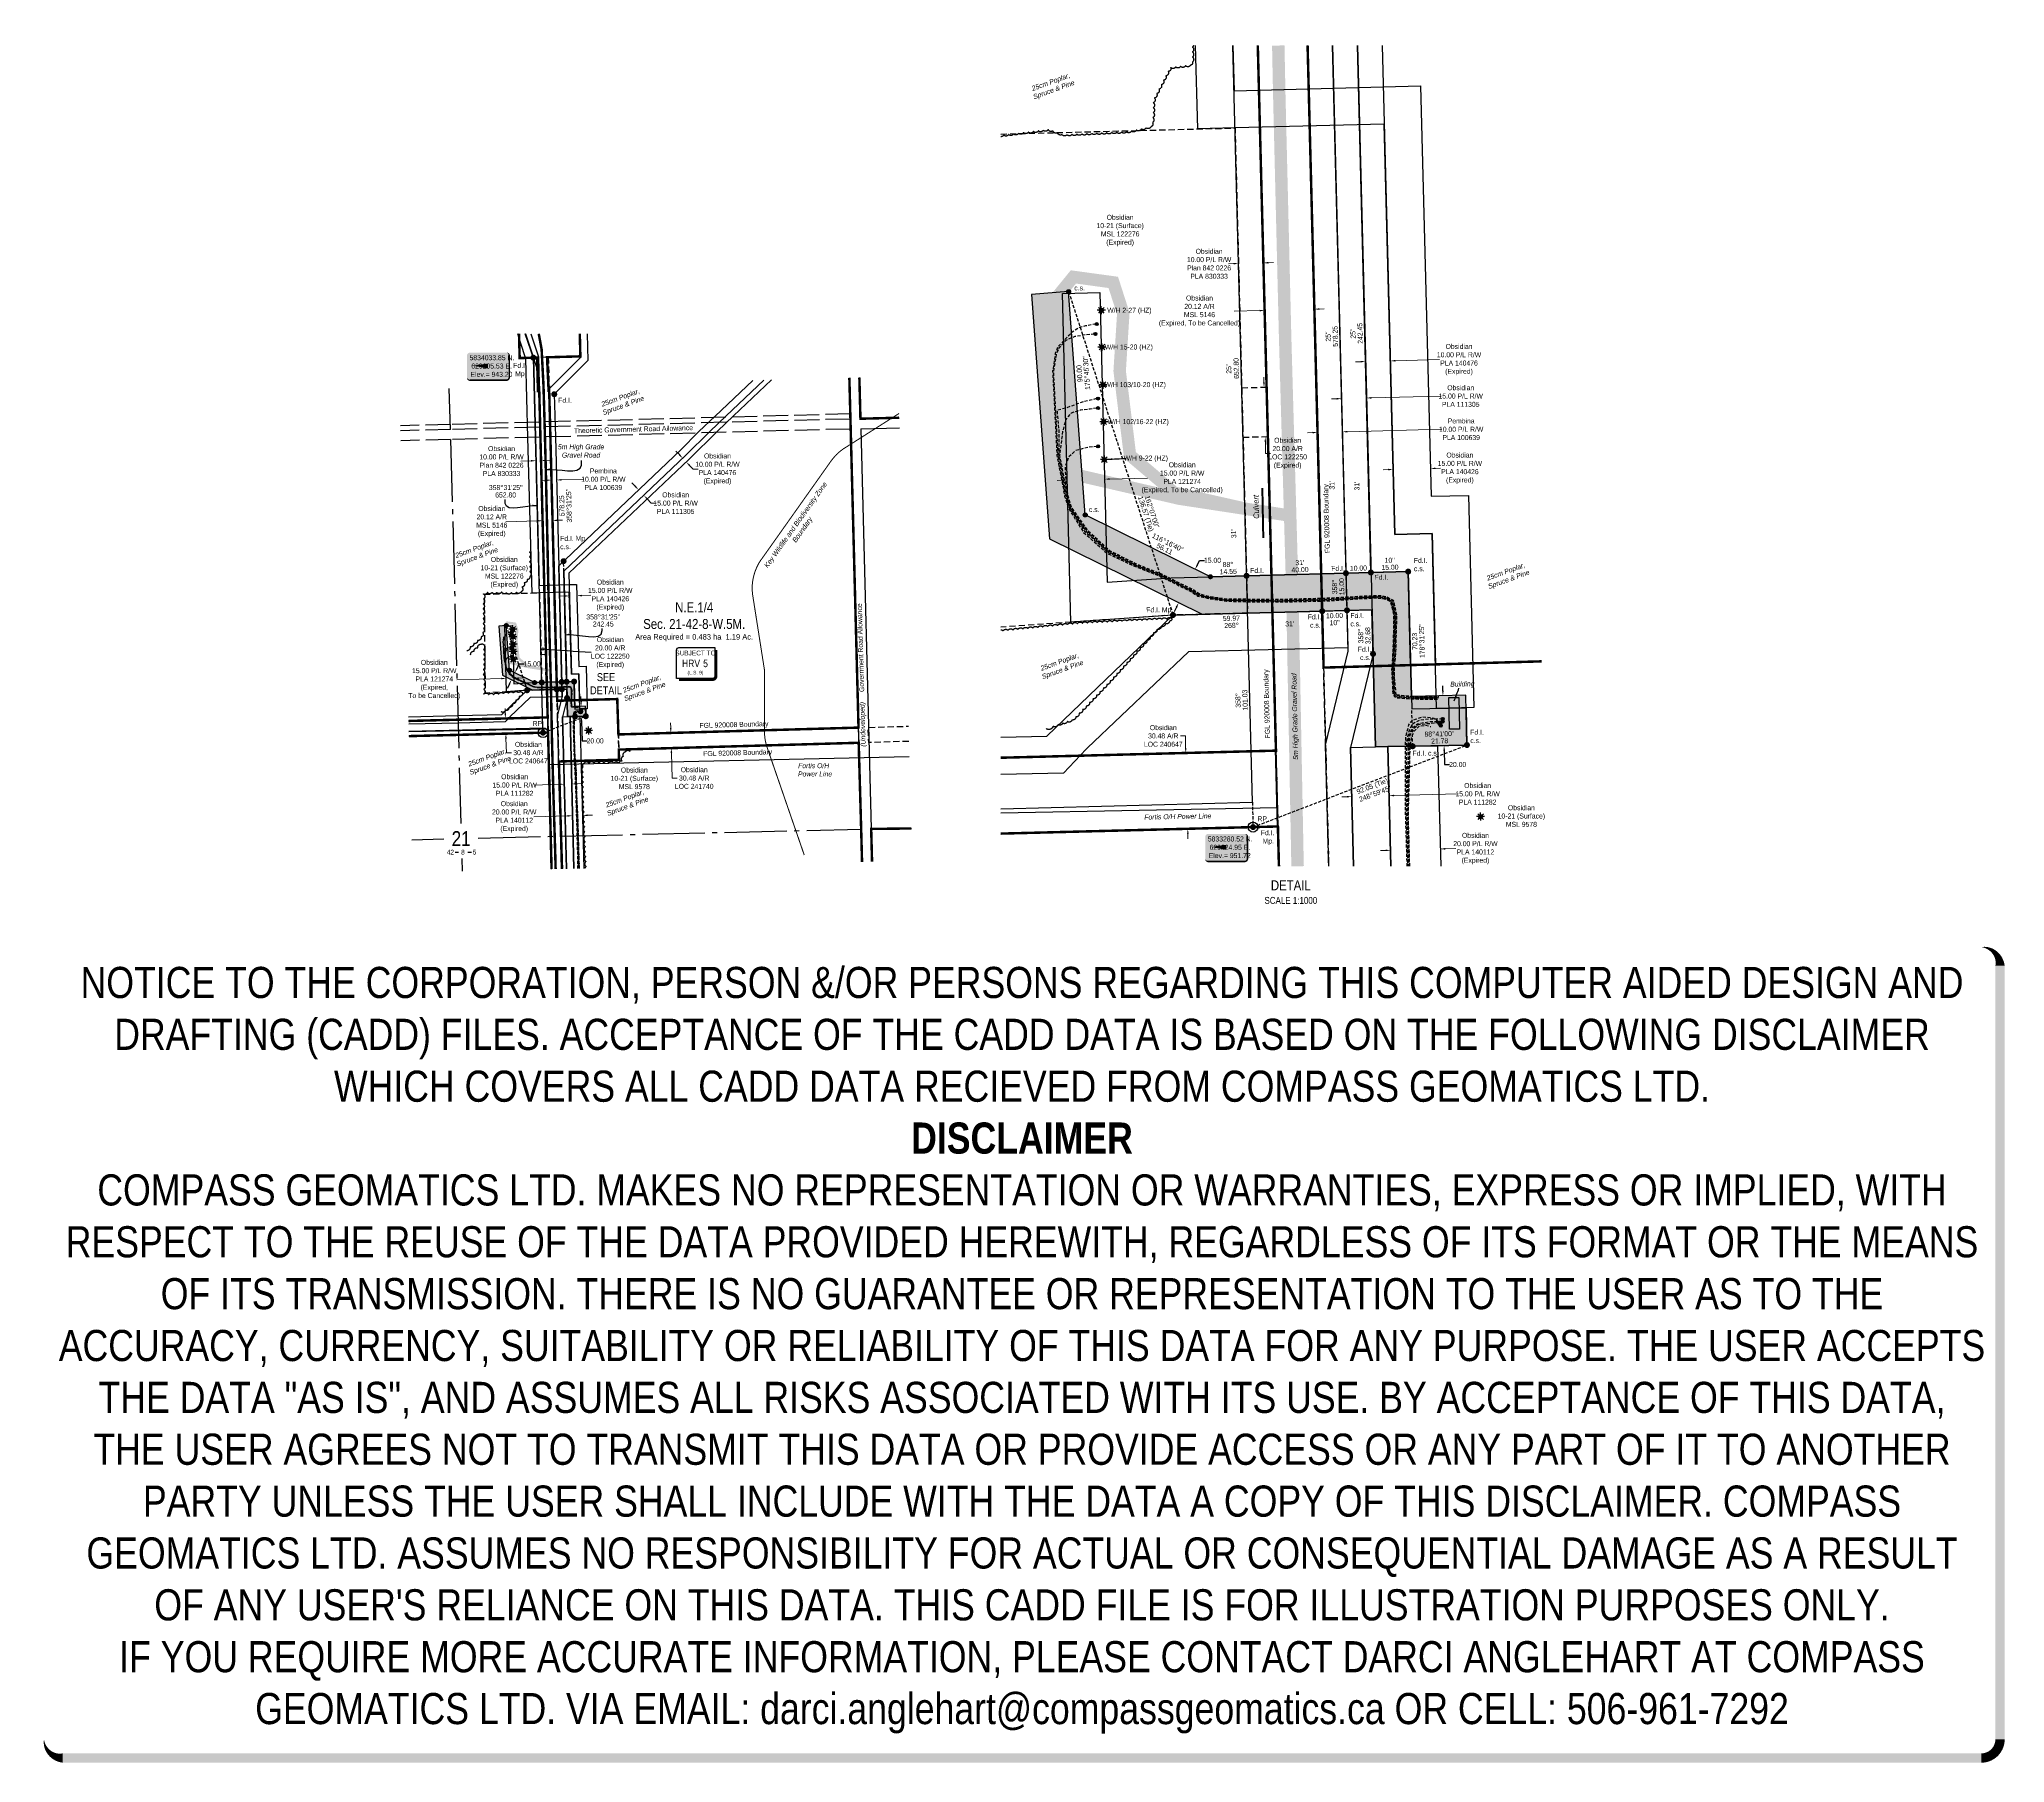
# Model space of a CAD drawing. Extents: x 628213 to 632161, y 5831211 to 5834673.
import ezdxf
from ezdxf.enums import TextEntityAlignment as Align

# ---------------------------------------------------------------- set-up
doc = ezdxf.new("R2010")
doc.units = 0
doc.header["$LTSCALE"] = 5
doc.header["$PDMODE"] = 34
doc.header["$PDSIZE"] = 0.03
for name, pattern in [('0', [1, 1, 0]), ('CENTERLINEX3', [5, 2.5, -1, 0.5, -1]), ('DASHDOT2', [12.7, 6.35, -3.175, 0, -3.175]), ('foc-ACCESSROAD', [3.75, 2.5, -1.25]), ('foc-QUARTERLINE', [33, 25, -3, 2, -3]), ('foc-TIELINE', [1.875, 1.25, -0.625]), ('foc-UNSURVEYED', [12.5, 10, -2.5]), ('UG_PIPE', [1.875, 1.25, -0.625])]:
    doc.linetypes.add(name, pattern=pattern)
doc.layers.get('Defpoints').update_dxf_attribs({"color": 9})
for name, color, linetype in [('10', 1, 'Continuous'), ('35', 37, 'Continuous'), ('9', 3, 'Continuous'), ('AS-PIPE-UG', 44, 'UG_PIPE'), ('AS-POWER', 104, 'foc-POWER'), ('AS-POWER-T', 104, 'Continuous'), ('AS-ROADS', 254, 'Continuous'), ('AS-SYMBOL', 7, 'Continuous'), ('AS-WILDLIFE', 131, 'DASHDOT2'), ('C-AR', 13, 'foc-ACCESSROAD'), ('C-RW', 13, 'Continuous'), ('C-SYMBOL', 7, 'Continuous'), ('C-WS', 13, 'foc-ACCESSROAD'), ('C-WS-S', 8, 'Continuous'), ('CG-NOTES', 7, 'Continuous'), ('CTW', 7, 'Continuous'), ('DETAIL-T', 7, 'Continuous'), ('F-RW', 190, 'Continuous'), ('L-AREAREQUIRED', 7, 'Continuous'), ('L-BD', 7, 'Continuous'), ('L-MON', 1, 'Continuous'), ('L-QSEC', 8, 'foc-QUARTERLINE'), ('L-ROAD-T', 7, 'Continuous'), ('L-SEC', 7, 'Continuous'), ('L-SECLBL', 7, 'Continuous'), ('L-TIE', 7, 'foc-TIELINE'), ('L-USEC', 7, 'foc-UNSURVEYED'), ('P-PROPOSED', 10, 'Continuous'), ('P-PROPOSED-H', 21, 'Continuous'), ('P-TXT', 4, 'Continuous'), ('T-BUSH', 110, '0'), ('T-BUSH-T', 110, 'Continuous')]:
    doc.layers.add(name, color=color, linetype=linetype)
for name, color, linetype, true_color in [('AS-FMA-T', 7, 'Continuous', 0x00b386), ('AS-STRUCTURE-H', 7, 'Continuous', 0xa8a8a8), ('AS-STRUCTURE-T', 7, 'Continuous', 0x454545)]:
    doc.layers.add(name, color=color, linetype=linetype, true_color=true_color)
for name, color, linetype, lineweight in [('AS-GENERAL', 48, 'Continuous', 18), ('C-AR-T', 13, 'Continuous', 9), ('C-RW-T', 13, 'Continuous', 9), ('C-WS-T', 13, 'Continuous', 9), ('F-RW-T', 190, 'Continuous', 9), ('T-TEXT', 48, 'Continuous', 18)]:
    doc.layers.add(name, color=color, linetype=linetype, lineweight=lineweight)
doc.layers.add('AS-STRUCTURE', color=7, linetype='Continuous', lineweight=30, true_color=0x595959)
doc.layers.add('AS-TRAPPER BOUNDARY', color=7, linetype='CENTERLINEX3', true_color=0xb85c00, transparency=0.6)
doc.layers.add('DISCLAIMER', color=7, linetype='Continuous', plot=False)
doc.styles.add('100L', font='ARIALN.TTF', dxfattribs={"height": 11})
doc.styles.add('175L', font='ARIALN.TTF', dxfattribs={"height": 20})
doc.styles.add('240', font='ARIALN.TTF', dxfattribs={"height": 30})
doc.styles.add('80', font='ARIALN.TTF', dxfattribs={"height": 10})
doc.styles.add('80CG', font='ARIALN.TTF', dxfattribs={"height": 10})
doc.styles.add('80L', font='ARIALN.TTF', dxfattribs={"height": 10})
doc.styles.add('80LS', font='ARIALNI.TTF', dxfattribs={"height": 10})
doc.styles.add('foc-LtypeFont', font='ARIALN.TTF', dxfattribs={"height": 7.35})
doc.styles.add('HRV', font='ARIALN.TTF', dxfattribs={"height": 3})
doc.styles.add('SIMPLEX', font='ARIALN.TTF')
doc.linetypes.add('foc-POWER', pattern='A,6,-1,["P",foc-LtypeFont,S=0.2,R=0,X=-0.625,Y=-0.75],-1.24,4', length=12.24)
doc.dimstyles.new('Compass 5 000', dxfattribs={"dimscale": 5, "dimtxt": 9, "dimasz": 2, "dimexe": 0.2, "dimexo": 0.0625, "dimgap": 0.5, "dimtad": 0, "dimtih": 1, "dimtoh": 1, "dimzin": 0, "dimdsep": 46, "dimtxsty": '80CG', "dimcen": 0.1, "dimse1": 1, "dimse2": 1, "dimclrd": 256, "dimclrt": 256, "dimaunit": 1, "dimadec": 4, "dimazin": 0, "dimtfac": 0.06, "dimtofl": 0, "dimtmove": 0, "dimatfit": 1, "dimfxl": 0.2, "dimtolj": 1, "dimtzin": 0, "dimlwd": -1, "dimarcsym": 0})

# ---------------------------------------------------------------- blocks, each defined once
blk = doc.blocks.new('L-SECLBL')
at = {"layer": '9', "color": 7}
for p, q in [((-5.1, -27.8), (-12.3, -27.8)), ((20.7, -27.8), (13.5, -27.8))]:
    blk.add_line(p, q, dxfattribs=at)
at = {"layer": '10', "color": 2, "style": 'SIMPLEX'}
blk.add_attdef('SEC', text='', height=30, dxfattribs=at).set_placement((0, 0), align=Align.MIDDLE)
at = {"layer": '10', "color": 5, "style": '80L'}
blk.add_attdef('TWP', text='', height=9.5, dxfattribs=at).set_placement((-14.4, -27.4), align=Align.MIDDLE_RIGHT)
blk.add_attdef('RGE', text='', height=9.5, dxfattribs=at).set_placement((3.6, -27.4), align=Align.MIDDLE_CENTER)
blk.add_attdef('MER', text='', height=9.5, dxfattribs=at).set_placement((23.2, -27.4), align=Align.MIDDLE_LEFT)
blk = doc.blocks.new('*D542')
at = {"layer": 'C-AR-T', "transparency": 16777216}
for p, q in [((629149.1, 5833319.1), (629148.8, 5833329.1)), ((629150.4, 5833268.6), (629151.2, 5833240.3)), ((629151.2, 5833240.3), (629161.2, 5833240.3))]:
    blk.add_line(p, q, dxfattribs=at)
for points in [[(629150.7, 5833319.1), (629147.4, 5833319), (629149.3, 5833309.1)], [(629152.1, 5833268.6), (629148.7, 5833268.6), (629150.1, 5833278.6)]]:
    blk.add_solid(points, dxfattribs=at)
at = {"layer": 'Defpoints', "color": 0, "transparency": 16777216}
for p in [(629125.3, 5833308.4), (629126.1, 5833278), (629150.1, 5833278.6)]:
    blk.add_point(p, dxfattribs=at)
at = {"layer": 'C-AR-T', "transparency": 16777216, "insert": (629195.5, 5833240.3), "char_height": 10, "attachment_point": 5, "style": '80CG'}
blk.add_mtext('\\A1;Obsidian\\P30.48 A/R\\PLOC 240647', dxfattribs=at)
blk = doc.blocks.new('*D543')
at = {"layer": 'C-RW-T', "transparency": 16777216}
for p, q in [((629410, 5833775.5), (629403.2, 5833782.7)), ((629434.1, 5833750.1), (629442.2, 5833741.6)), ((629442.2, 5833741.6), (629452.2, 5833741.6))]:
    blk.add_line(p, q, dxfattribs=at)
for points in [[(629411.2, 5833776.6), (629408.8, 5833774.3), (629416.9, 5833768.2)], [(629435.3, 5833751.2), (629432.9, 5833749), (629427.3, 5833757.4)]]:
    blk.add_solid(points, dxfattribs=at)
at = {"layer": 'Defpoints', "color": 0, "transparency": 16777216}
for p in [(629416.9, 5833768.2), (629434.4, 5833784.8), (629444.7, 5833773.9)]:
    blk.add_point(p, dxfattribs=at)
at = {"layer": 'C-RW-T', "transparency": 16777216, "insert": (629491.3, 5833741.6), "char_height": 10, "attachment_point": 5, "style": '80CG'}
blk.add_mtext('\\A1;Obsidian\\P15.00 P/L R/W\\PPLA 111305', dxfattribs=at)
blk = doc.blocks.new('*D544')
at = {"layer": 'C-RW-T', "transparency": 16777216}
for p, q in [((629267.9, 5833555.1), (629257.9, 5833554.8)), ((629302.8, 5833556), (629320.9, 5833556.5))]:
    blk.add_line(p, q, dxfattribs=at)
for points in [[(629267.8, 5833556.7), (629267.9, 5833553.4), (629277.8, 5833555.3)], [(629302.8, 5833557.6), (629302.9, 5833554.3), (629292.9, 5833555.7)]]:
    blk.add_solid(points, dxfattribs=at)
at = {"layer": 'Defpoints', "color": 0, "transparency": 16777216}
for p in [(629277.9, 5833553.9), (629292.9, 5833555.7), (629292.9, 5833554.3)]:
    blk.add_point(p, dxfattribs=at)
at = {"layer": 'C-RW-T', "transparency": 16777216, "insert": (629360, 5833556.5), "char_height": 10, "attachment_point": 5, "style": '80CG'}
blk.add_mtext('\\A1;Obsidian\\P15.00 P/L R/W\\PPLA 140426\\P(Expired)', dxfattribs=at)
blk = doc.blocks.new('*D545')
at = {"layer": 'C-RW-T', "transparency": 16777216}
for p, q in [((629498.7, 5833839), (629491.8, 5833846.2)), ((629519.4, 5833817.2), (629526.2, 5833809.9)), ((629526.2, 5833809.9), (629536.2, 5833809.9))]:
    blk.add_line(p, q, dxfattribs=at)
for points in [[(629499.9, 5833840.1), (629497.5, 5833837.8), (629505.6, 5833831.7)], [(629520.6, 5833818.3), (629518.2, 5833816), (629512.5, 5833824.4)]]:
    blk.add_solid(points, dxfattribs=at)
at = {"layer": 'Defpoints', "color": 0, "transparency": 16777216}
for p in [(629512.5, 5833824.4), (629438.4, 5833768), (629445.3, 5833760.7)]:
    blk.add_point(p, dxfattribs=at)
at = {"layer": 'C-RW-T', "transparency": 16777216, "insert": (629575.3, 5833809.9), "char_height": 10, "attachment_point": 5, "style": '80CG'}
blk.add_mtext('\\A1;Obsidian\\P10.00 P/L R/W\\PPLA 140476\\P(Expired)', dxfattribs=at)
blk = doc.blocks.new('*D546')
at = {"layer": 'C-AR-T', "transparency": 16777216}
for p, q in [((629481.3, 5833290), (629481.1, 5833300)), ((629482.8, 5833239.5), (629484.2, 5833189.3)), ((629484.2, 5833189.3), (629494.2, 5833189.3))]:
    blk.add_line(p, q, dxfattribs=at)
for points in [[(629483, 5833290), (629479.7, 5833289.9), (629481.6, 5833280)], [(629484.5, 5833239.6), (629481.1, 5833239.5), (629482.5, 5833249.5)]]:
    blk.add_solid(points, dxfattribs=at)
at = {"layer": 'Defpoints', "color": 0, "transparency": 16777216}
for p in [(629569.8, 5833282.5), (629482.5, 5833249.5), (629570.6, 5833252)]:
    blk.add_point(p, dxfattribs=at)
at = {"layer": 'C-AR-T', "transparency": 16777216, "insert": (629528.5, 5833189.3), "char_height": 10, "attachment_point": 5, "style": '80CG'}
blk.add_mtext('\\A1;Obsidian\\P30.48 A/R\\PLOC 241740', dxfattribs=at)
blk = doc.blocks.new('HRV')
blk.add_lwpolyline([(-35.1, 31.6), (37.2, 31.6), (37.2, -25.5, -0.414214), (32.2, -30.5), (-40.1, -30.5), (-40.1, 26.6, -0.414214)], format="xyb", close=True)
at = {"const_width": 5, "flags": 128}
blk.add_lwpolyline([(-35.1, -33), (32.2, -33, 0.414214), (39.7, -25.5), (39.7, 26.6)], format="xyb", dxfattribs=at)
at = {"style": '80L'}
blk.add_text('SUBJECT TO', height=9.5, dxfattribs=at).set_placement((-2, 13.1), align=Align.BOTTOM_CENTER)
blk.add_attdef('(N.W.1/4 00)', text='', height=7.12, dxfattribs=at).set_placement((-2, -24.4), align=Align.BOTTOM_CENTER)
at = {"layer": 'CTW', "color": 3, "style": 'HRV'}
blk.add_text('HRV', height=15, dxfattribs=at).set_placement((-10.9, -0.2), align=Align.MIDDLE_CENTER)
blk.add_attdef('0', text='', height=15, dxfattribs=at).set_placement((18.3, -0.2), align=Align.MIDDLE_CENTER)
blk = doc.blocks.new('GAS')
h = blk.add_hatch(color=255)
h.dxf.hatch_style = 1
edge = h.paths.add_edge_path()
edge.add_arc((0, 0), 0.9, 0, 360)
for p, q in [((-0.81, 0), (-1.62, 0)), ((-0.57, 0.57), (-1.14, 1.14)), ((0, 0.81), (0, 1.62)), ((0.57, 0.57), (1.14, 1.14)), ((1.62, 0), (0.81, 0)), ((-0.57, -0.57), (-1.14, -1.14)), ((0, -0.81), (0, -1.62)), ((1.14, -1.14), (0.57, -0.57))]:
    blk.add_line(p, q)
blk.add_circle((0, 0), 0.8)
blk = doc.blocks.new('*D547')
at = {"layer": 'C-RW-T', "transparency": 16777216}
for p, q in [((629257.6, 5833176.8), (629206.8, 5833175.3)), ((629292.6, 5833177.8), (629302.6, 5833178.1))]:
    blk.add_line(p, q, dxfattribs=at)
for points in [[(629257.6, 5833178.4), (629257.7, 5833175.1), (629267.6, 5833177.1)], [(629292.5, 5833179.5), (629292.6, 5833176.1), (629282.6, 5833177.5)]]:
    blk.add_solid(points, dxfattribs=at)
at = {"layer": 'Defpoints', "color": 0, "transparency": 16777216}
for p in [(629267.7, 5833172.3), (629282.6, 5833177.5), (629282.7, 5833172.7)]:
    blk.add_point(p, dxfattribs=at)
at = {"layer": 'C-RW-T', "transparency": 16777216, "insert": (629167.8, 5833175.3), "char_height": 10, "attachment_point": 5, "style": '80CG'}
blk.add_mtext('\\A1;Obsidian\\P15.00 P/L R/W\\PPLA 111282', dxfattribs=at)
blk = doc.blocks.new('*D548')
at = {"layer": 'C-RW-T', "transparency": 16777216}
for p, q in [((629274.2, 5833113.4), (629206.6, 5833111.4)), ((629314.2, 5833114.5), (629324.2, 5833114.8))]:
    blk.add_line(p, q, dxfattribs=at)
for points in [[(629274.2, 5833115), (629274.3, 5833111.7), (629284.2, 5833113.6)], [(629314.2, 5833116.2), (629314.3, 5833112.9), (629304.2, 5833114.2)]]:
    blk.add_solid(points, dxfattribs=at)
at = {"layer": 'Defpoints', "color": 0, "transparency": 16777216}
for p in [(629284.4, 5833106.6), (629304.2, 5833114.2), (629304.4, 5833107.2)]:
    blk.add_point(p, dxfattribs=at)
at = {"layer": 'C-RW-T', "transparency": 16777216, "insert": (629167, 5833111.4), "char_height": 10, "attachment_point": 5, "style": '80CG'}
blk.add_mtext('\\A1;Obsidian\\P20.00 P/L R/W\\PPLA 140112\\P(Expired)', dxfattribs=at)
blk = doc.blocks.new('*D549')
at = {"layer": 'C-AR-T', "transparency": 16777216}
for p, q in [((629213.8, 5833706), (629149.8, 5833704.3)), ((629253.9, 5833707.1), (629263.9, 5833707.4))]:
    blk.add_line(p, q, dxfattribs=at)
for points in [[(629253.8, 5833708.8), (629253.9, 5833705.4), (629243.9, 5833706.8)], [(629213.8, 5833707.7), (629213.9, 5833704.4), (629223.8, 5833706.3)]]:
    blk.add_solid(points, dxfattribs=at)
at = {"layer": 'Defpoints', "color": 0, "transparency": 16777216}
for p in [(629223.8, 5833706.3), (629223.8, 5833705.8), (629243.9, 5833706.3)]:
    blk.add_point(p, dxfattribs=at)
at = {"layer": 'C-AR-T', "transparency": 16777216, "insert": (629121.9, 5833704.3), "char_height": 10, "attachment_point": 5, "style": '80CG'}
blk.add_mtext('\\A1;Obsidian\\P20.12 A/R\\PMSL 5146\\P(Expired)', dxfattribs=at)
blk = doc.blocks.new('*D550')
at = {"layer": 'Defpoints', "color": 0, "transparency": 16777216}
for p in [(629241.5, 5833802), (629251.5, 5833802.3), (629251.9, 5833788.2)]:
    blk.add_point(p, dxfattribs=at)
at = {"layer": 'F-RW-T', "transparency": 16777216}
for p, q in [((629231.9, 5833787.7), (629221.9, 5833787.4)), ((629261.9, 5833788.5), (629307, 5833789.6))]:
    blk.add_line(p, q, dxfattribs=at)
for points in [[(629231.8, 5833789.3), (629231.9, 5833786), (629241.9, 5833787.9)], [(629261.8, 5833790.1), (629261.9, 5833786.8), (629251.9, 5833788.2)]]:
    blk.add_solid(points, dxfattribs=at)
at = {"layer": 'F-RW-T', "transparency": 16777216, "insert": (629346.1, 5833789.6), "char_height": 10, "attachment_point": 5, "style": '80CG'}
blk.add_mtext('\\A1;Pembina\\P10.00 P/L R/W\\PPLA 100639', dxfattribs=at)
blk = doc.blocks.new('*D551')
at = {"layer": 'C-RW-T', "transparency": 16777216}
for p, q in [((629230.8, 5833827.4), (629240.8, 5833827.7)), ((629200.9, 5833826.6), (629180.5, 5833826.1))]:
    blk.add_line(p, q, dxfattribs=at)
for points in [[(629200.8, 5833828.3), (629200.9, 5833825), (629210.9, 5833826.9)], [(629230.8, 5833829.1), (629230.9, 5833825.8), (629220.8, 5833827.2)]]:
    blk.add_solid(points, dxfattribs=at)
at = {"layer": 'Defpoints', "color": 0, "transparency": 16777216}
for p in [(629210.4, 5833844.1), (629220.4, 5833844.4), (629210.9, 5833826.9)]:
    blk.add_point(p, dxfattribs=at)
at = {"layer": 'C-RW-T', "transparency": 16777216, "insert": (629141.5, 5833826.1), "char_height": 10, "attachment_point": 5, "style": '80CG'}
blk.add_mtext('\\A1;\\A1;Obsidian\\P10.00 P/L R/W\\PPlan 842 0226\\PPLA 830333', dxfattribs=at)
blk = doc.blocks.new('RISER')
h = blk.add_hatch(color=255)
h.dxf.hatch_style = 1
edge = h.paths.add_edge_path()
edge.add_arc((0, 0), 0.7, 0, 360)
blk.add_hatch(color=13).paths.add_polyline_path([(0.58, -0.15), (-0.58, -0.15, 0.774597)])
at = {"color": 13}
blk.add_line((-0.58, -0.15), (0.58, -0.15), dxfattribs=at)
blk.add_circle((0, 0), 0.6, dxfattribs=at)
blk = doc.blocks.new('fdia')
at = {"color": 255, "const_width": 1}
blk.add_lwpolyline([(-0.5, 0, 1), (0.5, 0, 1)], format="xyb", close=True, dxfattribs=at)
blk = doc.blocks.new('Fdiaa')
blk.add_blockref('fdia', (0, 0))
blk = doc.blocks.new('fdib')
at = {"color": 1, "const_width": 1.6}
blk.add_lwpolyline([(-0.4, 0, 1), (0.4, 0, 1)], format="xyb", close=True, dxfattribs=at)
at = {"color": 1}
blk.add_circle((0, 0), 0.8, dxfattribs=at)
blk = doc.blocks.new('Fdibb')
blk.add_blockref('fdib', (0, 0))
blk = doc.blocks.new('fdicc')
for name in ['Fdibb', 'Fdiaa']:
    blk.add_blockref(name, (0, 0))
blk = doc.blocks.new('FDI')
blk.add_blockref('fdicc', (0, 0))
blk = doc.blocks.new('PLIA')
at = {"color": 255, "const_width": 1}
blk.add_lwpolyline([(-0.5, 0, 1), (0.5, 0, 1)], format="xyb", close=True, dxfattribs=at)
blk = doc.blocks.new('PLIAA')
blk.add_blockref('PLIA', (0, 0))
blk = doc.blocks.new('PLIB')
at = {"color": 1}
blk.add_circle((0, 0), 0.8, dxfattribs=at)
blk = doc.blocks.new('PLIBB')
blk.add_blockref('PLIB', (0, 0))
blk = doc.blocks.new('PLICC')
for name in ['PLIAA', 'PLIBB']:
    blk.add_blockref(name, (0, 0))
blk = doc.blocks.new('PLI')
blk.add_blockref('PLICC', (0, 0))
blk = doc.blocks.new('*D552')
at = {"layer": 'C-AR-T', "transparency": 16777216}
for p, q in [((630673.1, 5833984.5), (630672.9, 5833994.5)), ((630675.9, 5833864.5), (630676.4, 5833841.4)), ((630676.4, 5833841.4), (630686.4, 5833841.4))]:
    blk.add_line(p, q, dxfattribs=at)
for points in [[(630674.8, 5833984.6), (630671.4, 5833984.5), (630673.3, 5833974.5)], [(630677.5, 5833864.5), (630674.2, 5833864.4), (630675.6, 5833874.5)]]:
    blk.add_solid(points, dxfattribs=at)
at = {"layer": 'Defpoints', "color": 0, "transparency": 16777216}
for p in [(630658.1, 5833974.2), (630660.4, 5833874.1), (630675.6, 5833874.5)]:
    blk.add_point(p, dxfattribs=at)
at = {"layer": 'C-AR-T', "transparency": 16777216, "insert": (630720.7, 5833841.4), "char_height": 10, "attachment_point": 5, "style": '80CG'}
blk.add_mtext('\\A1;\\A1;Obsidian\\P20.00 A/R\\PLOC 122250\\P(Expired)', dxfattribs=at)
blk = doc.blocks.new('*D553')
at = {"layer": 'C-RW-T', "transparency": 16777216}
for p, q in [((630922.7, 5833809), (630912.7, 5833808.7)), ((631017.6, 5833811.4), (631027.6, 5833811.7))]:
    blk.add_line(p, q, dxfattribs=at)
for points in [[(630922.6, 5833810.7), (630922.7, 5833807.3), (630932.7, 5833809.2)], [(631017.6, 5833813.1), (631017.7, 5833809.8), (631007.6, 5833811.2)]]:
    blk.add_solid(points, dxfattribs=at)
at = {"layer": 'Defpoints', "color": 0, "transparency": 16777216}
for p in [(630932.6, 5833811.3), (631007.6, 5833813.2), (631007.6, 5833811.2)]:
    blk.add_point(p, dxfattribs=at)
at = {"layer": 'C-RW-T', "transparency": 16777216, "insert": (631066.7, 5833811.7), "char_height": 10, "attachment_point": 5, "style": '80CG'}
blk.add_mtext('\\A1;Obsidian\\P15.00 P/L R/W\\PPLA 140426\\P(Expired)', dxfattribs=at)
blk = doc.blocks.new('*D554')
at = {"layer": 'C-RW-T', "transparency": 16777216}
for p, q in [((630612, 5834222.7), (630602, 5834222.4)), ((630682, 5834224.5), (630692, 5834224.8))]:
    blk.add_line(p, q, dxfattribs=at)
for points in [[(630612, 5834224.4), (630612.1, 5834221), (630622, 5834223)], [(630681.9, 5834226.2), (630682, 5834222.8), (630672, 5834224.2)]]:
    blk.add_solid(points, dxfattribs=at)
at = {"layer": 'Defpoints', "color": 0, "transparency": 16777216}
for p in [(630622, 5834223), (630622.9, 5834189.9), (630672.8, 5834191.2)]:
    blk.add_point(p, dxfattribs=at)
at = {"layer": 'C-RW-T', "transparency": 16777216, "insert": (630562.9, 5834222.4), "char_height": 10, "attachment_point": 5, "style": '80CG'}
blk.add_mtext('\\A1;\\A1;Obsidian\\P10.00 P/L R/W\\PPlan 842 0226\\PPLA 830333', dxfattribs=at)
blk = doc.blocks.new('*D555')
at = {"layer": 'C-AR-T', "transparency": 16777216}
for p, q in [((630664.5, 5834128.5), (630613.5, 5834127.1)), ((630784.4, 5834131.5), (630794.4, 5834131.8))]:
    blk.add_line(p, q, dxfattribs=at)
for points in [[(630664.4, 5834130.1), (630664.5, 5834126.8), (630674.5, 5834128.7)], [(630784.4, 5834133.2), (630784.4, 5834129.9), (630774.4, 5834131.3)]]:
    blk.add_solid(points, dxfattribs=at)
at = {"layer": 'Defpoints', "color": 0, "transparency": 16777216}
for p in [(630673.7, 5834159.7), (630773.6, 5834162.2), (630674.5, 5834128.7)]:
    blk.add_point(p, dxfattribs=at)
at = {"layer": 'C-AR-T', "transparency": 16777216, "insert": (630543.6, 5834127.1), "char_height": 10, "attachment_point": 5, "style": '80CG'}
blk.add_mtext('\\A1;Obsidian\\P20.12 A/R\\PMSL 5146\\P(Expired, To be Cancelled)', dxfattribs=at)
blk = doc.blocks.new('*D556')
at = {"layer": 'Defpoints', "color": 0, "transparency": 16777216}
for p in [(630777.5, 5834011.8), (630827.4, 5834013.1), (630830.7, 5833884.9)]:
    blk.add_point(p, dxfattribs=at)
at = {"layer": 'F-RW-T', "transparency": 16777216}
for p, q in [((630770.8, 5833883.3), (630760.8, 5833883.1)), ((630840.7, 5833885.1), (631030.3, 5833890))]:
    blk.add_line(p, q, dxfattribs=at)
for points in [[(630770.7, 5833885), (630770.8, 5833881.7), (630780.8, 5833883.6)], [(630840.7, 5833886.8), (630840.8, 5833883.5), (630830.7, 5833884.9)]]:
    blk.add_solid(points, dxfattribs=at)
at = {"layer": 'F-RW-T', "transparency": 16777216, "insert": (631069.3, 5833890), "char_height": 10, "attachment_point": 5, "style": '80CG'}
blk.add_mtext('\\A1;Pembina\\P10.00 P/L R/W\\PPLA 100639', dxfattribs=at)
blk = doc.blocks.new('*D557')
at = {"layer": 'C-RW-T', "transparency": 16777216}
for p, q in [((630819, 5833951.3), (630809, 5833951)), ((630889, 5833953.1), (631029.3, 5833956.7))]:
    blk.add_line(p, q, dxfattribs=at)
for points in [[(630819, 5833953), (630819.1, 5833949.6), (630829, 5833951.6)], [(630888.9, 5833954.8), (630889, 5833951.4), (630879, 5833952.8)]]:
    blk.add_solid(points, dxfattribs=at)
at = {"layer": 'Defpoints', "color": 0, "transparency": 16777216}
for p in [(630829.1, 5833950.4), (630879, 5833952.8), (630879, 5833951.6)]:
    blk.add_point(p, dxfattribs=at)
at = {"layer": 'C-RW-T', "transparency": 16777216, "insert": (631068.4, 5833956.7), "char_height": 10, "attachment_point": 5, "style": '80CG'}
blk.add_mtext('\\A1;Obsidian\\P15.00 P/L R/W\\PPLA 111305', dxfattribs=at)
blk = doc.blocks.new('*D558')
at = {"layer": 'C-RW-T', "transparency": 16777216}
for p, q in [((630867.1, 5834025.8), (630857.1, 5834025.6)), ((630937.1, 5834027.7), (631025.9, 5834029.9))]:
    blk.add_line(p, q, dxfattribs=at)
for points in [[(630867.1, 5834027.5), (630867.2, 5834024.2), (630877.1, 5834026.1)], [(630937, 5834029.3), (630937.1, 5834026), (630927.1, 5834027.4)]]:
    blk.add_solid(points, dxfattribs=at)
at = {"layer": 'Defpoints', "color": 0, "transparency": 16777216}
for p in [(630877.1, 5834026.8), (630927.1, 5834028.1), (630927.1, 5834027.4)]:
    blk.add_point(p, dxfattribs=at)
at = {"layer": 'C-RW-T', "transparency": 16777216, "insert": (631065, 5834029.9), "char_height": 10, "attachment_point": 5, "style": '80CG'}
blk.add_mtext('\\A1;Obsidian\\P10.00 P/L R/W\\PPLA 140476\\P(Expired)', dxfattribs=at)
blk = doc.blocks.new('*D559')
at = {"layer": 'C-AR-T', "transparency": 16777216}
for p, q in [((630515.2, 5833273.9), (630505.2, 5833273.9)), ((630515.8, 5833249.7), (630515.2, 5833273.9)), ((630520.3, 5833077.5), (630520.5, 5833067.5))]:
    blk.add_line(p, q, dxfattribs=at)
for points in [[(630517.5, 5833249.8), (630514.2, 5833249.7), (630516.1, 5833239.7)], [(630521.9, 5833077.5), (630518.6, 5833077.4), (630520, 5833087.4)]]:
    blk.add_solid(points, dxfattribs=at)
at = {"layer": 'Defpoints', "color": 0, "transparency": 16777216}
for p in [(630493.1, 5833239.2), (630516.1, 5833239.7), (630497, 5833086.9)]:
    blk.add_point(p, dxfattribs=at)
at = {"layer": 'C-AR-T', "transparency": 16777216, "insert": (630470.9, 5833273.9), "char_height": 10, "attachment_point": 5, "style": '80CG'}
blk.add_mtext('\\A1;Obsidian\\P30.48 A/R\\PLOC 240647', dxfattribs=at)
blk = doc.blocks.new('*D560')
at = {"layer": 'C-RW-T', "transparency": 16777216}
for p, q in [((630934.6, 5833154.3), (631063.3, 5833157.6)), ((630839.6, 5833151.8), (630829.6, 5833151.6))]:
    blk.add_line(p, q, dxfattribs=at)
for points in [[(630934.5, 5833155.9), (630934.6, 5833152.6), (630924.6, 5833154)], [(630839.6, 5833153.5), (630839.7, 5833150.1), (630849.6, 5833152.1)]]:
    blk.add_solid(points, dxfattribs=at)
at = {"layer": 'Defpoints', "color": 0, "transparency": 16777216}
for p in [(630849.6, 5833151.3), (630924.6, 5833154), (630924.6, 5833153.2)]:
    blk.add_point(p, dxfattribs=at)
at = {"layer": 'C-RW-T', "transparency": 16777216, "insert": (631102.4, 5833157.6), "char_height": 10, "attachment_point": 5, "style": '80CG'}
blk.add_mtext('\\A1;Obsidian\\P15.00 P/L R/W\\PPLA 111282', dxfattribs=at)
blk = doc.blocks.new('*D561')
at = {"layer": 'C-RW-T', "transparency": 16777216}
for p, q in [((630917.4, 5833044), (630907.4, 5833043.8)), ((631037.3, 5833047.1), (631058.5, 5833047.7))]:
    blk.add_line(p, q, dxfattribs=at)
for points in [[(630917.3, 5833045.7), (630917.4, 5833042.4), (630927.4, 5833044.3)], [(631037.3, 5833048.8), (631037.4, 5833045.5), (631027.3, 5833046.9)]]:
    blk.add_solid(points, dxfattribs=at)
at = {"layer": 'Defpoints', "color": 0, "transparency": 16777216}
for p in [(630927, 5833059.7), (631026.9, 5833062.3), (631027.3, 5833046.9)]:
    blk.add_point(p, dxfattribs=at)
at = {"layer": 'C-RW-T', "transparency": 16777216, "insert": (631098, 5833047.7), "char_height": 10, "attachment_point": 5, "style": '80CG'}
blk.add_mtext('\\A1;Obsidian\\P20.00 P/L R/W\\PPLA 140112\\P(Expired)', dxfattribs=at)
blk = doc.blocks.new('*D562')
at = {"layer": 'C-RW-T', "transparency": 16777216}
for p, q in [((629141.1, 5833389.3), (629052, 5833386.9)), ((629176.1, 5833390.2), (629186.1, 5833390.4))]:
    blk.add_line(p, q, dxfattribs=at)
for points in [[(629141, 5833390.9), (629141.1, 5833387.6), (629151.1, 5833389.5)], [(629176, 5833391.8), (629176.1, 5833388.5), (629166.1, 5833389.9)]]:
    blk.add_solid(points, dxfattribs=at)
at = {"layer": 'Defpoints', "color": 0, "transparency": 16777216}
for p in [(629151.1, 5833389.5), (629151.1, 5833387.7), (629166.1, 5833388.1)]:
    blk.add_point(p, dxfattribs=at)
at = {"layer": 'C-RW-T', "transparency": 16777216, "insert": (629006.4, 5833386.9), "char_height": 10, "attachment_point": 5, "style": '80CG'}
blk.add_mtext('\\A1;Obsidian\\P15.00 P/L R/W\\PPLA 121274\\P(Expired,\\PTo be Cancelled)', dxfattribs=at)
blk = doc.blocks.new('*D563')
at = {"layer": 'C-RW-T', "transparency": 16777216}
for p, q in [((630268, 5833787.6), (630258, 5833787.4)), ((630362.9, 5833790.1), (630438.9, 5833792.1))]:
    blk.add_line(p, q, dxfattribs=at)
for points in [[(630267.9, 5833789.3), (630268, 5833786), (630278, 5833787.9)], [(630362.9, 5833791.8), (630363, 5833788.4), (630352.9, 5833789.8)]]:
    blk.add_solid(points, dxfattribs=at)
at = {"layer": 'Defpoints', "color": 0, "transparency": 16777216}
for p in [(630352.9, 5833789.8), (630279.8, 5833716.1), (630354.8, 5833718)]:
    blk.add_point(p, dxfattribs=at)
at = {"layer": 'C-RW-T', "transparency": 16777216, "insert": (630508.8, 5833792.1), "char_height": 10, "attachment_point": 5, "style": '80CG'}
blk.add_mtext('\\A1;Obsidian\\P15.00 P/L R/W\\PPLA 121274\\P(Expired, To be Cancelled)', dxfattribs=at)
blk = doc.blocks.new('*U564')
h = blk.add_hatch(color=254)
edge = h.paths.add_edge_path()
edge.add_line((-36.5, -28.5), (36.5, -28.5))
edge.add_arc((36.5, -22.5), 6, 270, 360)
edge.add_line((42.5, -22.5), (42.5, 21))
edge.add_arc((36.5, 21), 6, 0, 90)
edge.add_line((36.5, 27), (-36.5, 27))
edge.add_arc((-36.5, 21), 6, 90, 180)
edge.add_line((-42.5, 21), (-42.5, -22.5))
edge.add_arc((-36.5, -22.5), 6, 180, 270)
at = {"color": 1, "flags": 128}
blk.add_lwpolyline([(-36.5, -28.5, 3, 3, 0), (36.5, -28.5, 3, 3, 0.414214), (42.5, -22.5, 3, 3, 0), (42.5, 21, 3, 0, 0.414214), (36.5, 27, 0, 0, 0), (-36.5, 27, 0, 0, 0.414214), (-42.5, 21, 0, 0, 0), (-42.5, -22.5, 0, 3, 0.414214)], format="xyseb", close=True, dxfattribs=at)
blk.add_lwpolyline([(-31.2, 0.8, 0, 10, 0), (0, 0, 5, 5, 0)], format="xyseb", dxfattribs=at)
at = {"color": 1, "style": '80'}
blk.add_attdef('ENTER_TEXT_001', (-36, -5), '', height=10, dxfattribs=at)
blk = doc.blocks.new('*D576')
at = {"layer": 'Defpoints', "color": 0, "transparency": 16777216}
for p in [(629168.2, 5833400.6), (629175.8, 5833396.9), (629169.2, 5833383.5)]:
    blk.add_point(p, dxfattribs=at)
at = {"layer": 'P-TXT', "transparency": 16777216}
for p, q in [((629172.6, 5833409.6), (629177.1, 5833418.6)), ((629177.1, 5833418.6), (629187.1, 5833418.6)), ((629157.2, 5833378.2), (629152.7, 5833369.3))]:
    blk.add_line(p, q, dxfattribs=at)
for points in [[(629171.2, 5833410.4), (629174.1, 5833408.9), (629168.2, 5833400.6)], [(629155.7, 5833379), (629158.6, 5833377.5), (629161.6, 5833387.2)]]:
    blk.add_solid(points, dxfattribs=at)
at = {"layer": 'P-TXT', "transparency": 16777216, "insert": (629203, 5833418.6), "char_height": 10, "attachment_point": 5, "style": '80CG'}
blk.add_mtext('\\A1;15.00', dxfattribs=at)
blk = doc.blocks.new('*D577')
at = {"layer": 'Defpoints', "color": 0, "transparency": 16777216}
for p in [(630477.9, 5833637), (630535, 5833608.8), (630444.7, 5833569.7)]:
    blk.add_point(p, dxfattribs=at)
at = {"layer": 'P-TXT', "transparency": 16777216}
for p, q in [((630539.4, 5833617.8), (630543.8, 5833626.7)), ((630543.8, 5833626.7), (630553.8, 5833626.7)), ((630497.3, 5833532.6), (630492.9, 5833523.6))]:
    blk.add_line(p, q, dxfattribs=at)
for points in [[(630537.9, 5833618.5), (630540.9, 5833617), (630535, 5833608.8)], [(630495.8, 5833533.4), (630498.8, 5833531.9), (630501.8, 5833541.6)]]:
    blk.add_solid(points, dxfattribs=at)
at = {"layer": 'P-TXT', "transparency": 16777216, "insert": (630569.8, 5833626.7), "char_height": 10, "attachment_point": 5, "style": '80CG'}
blk.add_mtext('\\A1;15.00', dxfattribs=at)
blk = doc.blocks.new('*U578')
at = {"layer": '35', "color": 3}
blk.add_circle((0, 0), 10, dxfattribs=at)
at = {"layer": '35', "color": 3, "style": '80'}
blk.add_attdef('RP_001', (8.9, 11.6), '', height=10, dxfattribs=at)
blk = doc.blocks.new('*D579')
at = {"layer": 'Defpoints', "color": 0, "transparency": 16777216}
for p in [(631032.7, 5833354.6), (631034.2, 5833354.7), (631036.5, 5833254.7)]:
    blk.add_point(p, dxfattribs=at)
at = {"layer": 'P-TXT', "transparency": 16777216}
for p, q in [((631032.5, 5833364.6), (631032.3, 5833374.6)), ((631035.3, 5833244.7), (631035.9, 5833216.5)), ((631035.9, 5833216.5), (631045.9, 5833216.5))]:
    blk.add_line(p, q, dxfattribs=at)
for points in [[(631034.2, 5833364.7), (631030.9, 5833364.6), (631032.7, 5833354.6)], [(631036.9, 5833244.7), (631033.6, 5833244.7), (631035, 5833254.7)]]:
    blk.add_solid(points, dxfattribs=at)
at = {"layer": 'P-TXT', "transparency": 16777216, "insert": (631062.3, 5833216.5), "char_height": 10, "attachment_point": 5, "style": '80CG'}
blk.add_mtext('\\A1;20.00', dxfattribs=at)
blk = doc.blocks.new('*D580')
at = {"layer": 'Defpoints', "color": 0, "transparency": 16777216}
for p in [(629302.2, 5833333.3), (629302, 5833313.3), (629302.7, 5833313.3)]:
    blk.add_point(p, dxfattribs=at)
at = {"layer": 'P-TXT', "transparency": 16777216}
for p, q in [((629301.4, 5833343.3), (629301.1, 5833353.3)), ((629302.3, 5833303.3), (629303.2, 5833264)), ((629303.2, 5833264), (629313.2, 5833264))]:
    blk.add_line(p, q, dxfattribs=at)
for points in [[(629303, 5833343.3), (629299.7, 5833343.3), (629301.6, 5833333.3)], [(629303.9, 5833303.3), (629300.6, 5833303.3), (629302, 5833313.3)]]:
    blk.add_solid(points, dxfattribs=at)
at = {"layer": 'P-TXT', "transparency": 16777216, "insert": (629329.6, 5833264), "char_height": 10, "attachment_point": 5, "style": '80CG'}
blk.add_mtext('\\A1;20.00', dxfattribs=at)
blk = doc.blocks.new('*U599')
at = {"layer": '35', "color": 3}
blk.add_circle((0, 0), 10, dxfattribs=at)
at = {"layer": '35', "color": 3, "style": '80'}
blk.add_attdef('RP_001', (-20.9, 13.2), '', height=10, dxfattribs=at)
blk = doc.blocks.new('Disclaimer_Legal')
at = {"layer": 'DISCLAIMER', "color": 254, "flags": 128}
blk.add_lwpolyline([(-3612.9, -1104.6, 37.5, 37.5, 0), (4096.1, -1104.6, 37.5, 37.5, 0.414214), (4171.1, -1029.6, 37.5, 37.5, 0), (4171.1, 2078.7, 37.5, 0, 0.414214), (4096.1, 2153.7, 0, 0, 0), (-3612.9, 2153.7, 0, 0, 0.414214), (-3687.9, 2078.7, 0, 0, 0), (-3687.9, -1029.6, 0, 37.5, 0.414214)], format="xyseb", close=True, dxfattribs=at)
at = {"layer": 'DISCLAIMER', "color": 254, "insert": (241.6, 533.9), "char_height": 125, "width": 7717.568, "attachment_point": 5, "style": '80'}
blk.add_mtext('NOTICE TO THE CORPORATION, PERSON &/OR PERSONS REGARDING THIS COMPUTER AIDED DESIGN AND DRAFTING (CADD) FILES. ACCEPTANCE OF THE CADD DATA IS BASED ON THE FOLLOWING DISCLAIMER WHICH COVERS ALL CADD DATA RECIEVED FROM COMPASS GEOMATICS LTD.\\P{\\fArial Narrow|b1|i0|c0|p34;DISCLAIMER}\\PCOMPASS GEOMATICS LTD. MAKES NO REPRESENTATION OR WARRANTIES, EXPRESS OR IMPLIED, WITH RESPECT TO THE REUSE OF THE DATA PROVIDED HEREWITH, REGARDLESS OF ITS FORMAT OR THE MEANS OF ITS TRANSMISSION. THERE IS NO GUARANTEE OR REPRESENTATION TO THE USER AS TO THE ACCURACY, CURRENCY, SUITABILITY OR RELIABILITY OF THIS DATA FOR ANY PURPOSE. THE USER ACCEPTS THE DATA "AS IS", AND ASSUMES ALL RISKS ASSOCIATED WITH ITS USE. BY ACCEPTANCE OF THIS DATA, THE USER AGREES NOT TO TRANSMIT THIS DATA OR PROVIDE ACCESS OR ANY PART OF IT TO ANOTHER PARTY UNLESS THE USER SHALL INCLUDE WITH THE DATA A COPY OF THIS DISCLAIMER. COMPASS GEOMATICS LTD. ASSUMES NO RESPONSIBILITY FOR ACTUAL OR CONSEQUENTIAL DAMAGE AS A RESULT OF ANY USER\'S RELIANCE ON THIS DATA. THIS CADD FILE IS FOR ILLUSTRATION PURPOSES ONLY.\\PIF YOU REQUIRE MORE ACCURATE INFORMATION, PLEASE CONTACT DARCI ANGLEHART AT COMPASS GEOMATICS LTD. VIA EMAIL: darci.anglehart@compassgeomatics.ca OR CELL: 506-961-7292', dxfattribs=at)

msp = doc.modelspace()

# ---------------------------------------------------------------- hatches: boundary and pattern name
at = {"layer": 'AS-ROADS'}
h = msp.add_hatch(color=256, dxfattribs=at)
h.dxf.hatch_style = 1
h.paths.add_polyline_path([(630460.919, 5833773.142), (630300.992, 5833810.134), (630275.089, 5833839.593), (630254.049, 5833961.338), (630269.397, 5834150.664), (630295.566, 5834182.733), (630360.941, 5834173.773), (630377.907, 5834120.962), (630370.728, 5834006.664), (630392.193, 5833831.431)], flags=16)
h.paths.add_polyline_path([(630723.895, 5833704.176), (630500.461, 5833738.344), (630287.531, 5833787.596), (630251.664, 5833828.387), (630228.884, 5833960.202), (630245.116, 5834160.437), (630285.067, 5834209.397), (630379.922, 5834196.397), (630403.146, 5834124.109), (630395.815, 5834007.406), (630415.811, 5833844.169), (630498.389, 5833774.132), (630640.523, 5833742.207), (630727.673, 5833728.88)])
h = msp.add_hatch(color=256, dxfattribs=at)
h.dxf.hatch_style = 1
h.paths.add_polyline_path([(629186.885, 5833416.986), (629154.899, 5833424.385), (629149.719, 5833430.277), (629145.511, 5833454.626), (629148.58, 5833492.491), (629153.814, 5833498.905), (629166.889, 5833497.113), (629170.282, 5833486.55), (629168.846, 5833463.691), (629173.139, 5833428.644)], flags=16)
h.paths.add_polyline_path([(629239.48, 5833403.193), (629194.793, 5833410.027), (629152.207, 5833419.877), (629145.033, 5833428.035), (629140.477, 5833454.398), (629143.724, 5833494.445), (629151.714, 5833504.237), (629170.685, 5833501.637), (629175.33, 5833487.18), (629173.864, 5833463.839), (629177.863, 5833431.192), (629194.379, 5833417.184), (629222.805, 5833410.799), (629240.235, 5833408.134)])
at = {"layer": 'AS-STRUCTURE-H'}
h = msp.add_hatch(color=256, dxfattribs=at)
h.dxf.hatch_style = 1
h.paths.add_polyline_path([(631044.642, 5833350.98), (631064.857, 5833351.43), (631066.027, 5833287.865), (631045.532, 5833287.885)])
at = {"layer": 'P-PROPOSED-H'}
h = msp.add_hatch(color=256, dxfattribs=at)
h.dxf.hatch_style = 1
h.paths.add_polyline_path([(631078.537, 5833355.685), (630970.465, 5833353.198), (630969.432, 5833353.19), (630962.97, 5833604.137), (630565.477, 5833593.74), (630314.007, 5833717.905), (630280.737, 5834166.455), (630205.967, 5834160.909), (630242.406, 5833669.643), (630548.905, 5833518.306), (630889.952, 5833527.227), (630897.036, 5833252.118), (630922.087, 5833252.85), (630972.006, 5833253.241), (631080.837, 5833255.745)])
h = msp.add_hatch(color=256, dxfattribs=at)
h.dxf.hatch_style = 1
h.paths.add_polyline_path([(629310.408, 5833333.495), (629288.794, 5833332.998), (629288.587, 5833332.996), (629287.295, 5833383.185), (629207.796, 5833381.106), (629157.502, 5833405.939), (629150.848, 5833495.649), (629135.894, 5833494.54), (629143.182, 5833396.287), (629204.482, 5833366.019), (629272.691, 5833367.803), (629274.108, 5833312.782), (629279.118, 5833312.928), (629289.102, 5833313.006), (629310.868, 5833313.507)])

# ---------------------------------------------------------------- linework, layer by layer
at = {"layer": 'AS-GENERAL', "flags": 128}
for points, const_width in [([(630669.877, 5833771.765), (630671.777, 5833671.495)], 3.999), ([(629228.676, 5833416.711), (629229.056, 5833396.657)], 0.406)]:
    msp.add_lwpolyline(points, dxfattribs=dict(at, const_width=const_width))
at = {"layer": 'AS-PIPE-UG', "flags": 128}
for points in [[(630335.507, 5834101.225), (630314.767, 5834097.655), (630303.412, 5834094.945), (630290.022, 5834086.725), (630273.447, 5834070.985), (630258.312, 5834054.245), (630253.947, 5834042.93), (630248.597, 5834006.59), (630257.262, 5833836.875), (630267.592, 5833782.95), (630272.687, 5833755.7), (630280.912, 5833730.505), (630310.557, 5833682.89), (630358.297, 5833640.71), (630411.232, 5833615.75), (630466.117, 5833594.15), (630527.537, 5833563.31), (630539.727, 5833554.975), (630559.262, 5833550.58), (630598.172, 5833544.71), (630647.997, 5833543.455), (630705.032, 5833543.065), (630798.412, 5833545.26), (630895.072, 5833551.24), (630909.967, 5833550.275), (630918.262, 5833548.58), (630926.707, 5833544.215), (630930.307, 5833532.84), (630933.647, 5833517.46), (630933.062, 5833481.46), (630931.947, 5833444.14), (630929.507, 5833407.34), (630930.862, 5833383.665), (630931.822, 5833359.5), (630934.912, 5833353.66), (630938.247, 5833350.335), (630976.832, 5833348.205), (631024.162, 5833347.465)], [(630332.507, 5834081.16), (630314.477, 5834079.525), (630293.217, 5834076.32), (630275.067, 5834068.645), (630261.032, 5834053.02), (630256.162, 5834041.78), (630249.977, 5834006.02), (630258.887, 5833837.785), (630269.072, 5833782.97), (630274.077, 5833757.415), (630282.372, 5833731.665), (630312.872, 5833685.415), (630360.402, 5833642.77), (630412.987, 5833616.8), (630466.882, 5833595.495), (630529.637, 5833563.82), (630541.177, 5833556.3), (630559.932, 5833551.975), (630599.307, 5833545.85), (630648.607, 5833544.9), (630705.367, 5833544.27), (630798.697, 5833546.605), (630894.652, 5833552.485), (630910.202, 5833551.495), (630919.097, 5833549.505), (630927.812, 5833544.55), (630931.487, 5833533.255), (630934.807, 5833517.1), (630934.277, 5833481.285), (630933.102, 5833444.31), (630930.672, 5833407.425), (630932.322, 5833384.365), (630933.057, 5833359.98), (630935.852, 5833354.275), (630938.477, 5833351.82), (630977.097, 5833348.965), (631023.992, 5833349.39)], [(630337.027, 5833951.655), (630324.687, 5833948.26), (630310.837, 5833945.56), (630277.007, 5833933.21), (630276.197, 5833933.105), (630257.502, 5833927.84), (630258.347, 5833915.84), (630261.222, 5833885.3), (630260.762, 5833837.885), (630270.822, 5833783.195), (630275.752, 5833757.745), (630283.337, 5833732.045), (630314.497, 5833686.79), (630361.217, 5833643.905), (630413.292, 5833618.09), (630467.297, 5833596.52), (630530.542, 5833564.74), (630541.497, 5833557.41), (630560.197, 5833552.74), (630599.567, 5833546.685), (630647.882, 5833546.255), (630705.192, 5833545.505), (630799.172, 5833548.02), (630894.467, 5833553.615), (630910.887, 5833552.75), (630919.777, 5833550.76), (630929.332, 5833545.2), (630933.012, 5833533.065), (630936.442, 5833516.99), (630935.512, 5833481.05), (630934.512, 5833443.52), (630931.907, 5833407.45), (630933.932, 5833384.395), (630934.117, 5833359.9), (630936.707, 5833355.22), (630941.077, 5833352.955), (630977.087, 5833350.12), (631024.182, 5833350.86)], [(630337.032, 5833932.565), (630323.962, 5833930.565), (630303.702, 5833928.25), (630285.862, 5833922.415), (630274.967, 5833909.87), (630268.527, 5833885.345), (630262.532, 5833837.21), (630272.807, 5833783.265), (630277.057, 5833758.235), (630284.627, 5833732.58), (630315.852, 5833687.915), (630362.072, 5833645.275), (630414.217, 5833619.27), (630467.827, 5833597.71), (630531.332, 5833565.825), (630542.112, 5833558.715), (630560.377, 5833553.755), (630599.732, 5833547.89), (630647.827, 5833547.36), (630705.277, 5833547.05), (630799.322, 5833549.565), (630894.397, 5833555.065), (630911.302, 5833554.115), (630920.437, 5833551.86), (630931.082, 5833545.835), (630934.322, 5833533.15), (630937.912, 5833517.07), (630937.027, 5833480.705), (630936.092, 5833443.36), (630933.032, 5833407.42), (630935.712, 5833384.03), (630937.767, 5833356.13), (630941.677, 5833355.025), (630977.227, 5833351.415), (631024.157, 5833352.195)], [(630337.727, 5833855.395), (630320.227, 5833853.755), (630294.347, 5833846.99), (630280.742, 5833833.97), (630273.527, 5833814.625), (630275.122, 5833783.93), (630278.522, 5833758.225), (630286.197, 5833733.34), (630317.222, 5833688.77), (630362.822, 5833646.695), (630414.752, 5833620.5), (630468.347, 5833598.875), (630532.012, 5833567.27), (630542.697, 5833560.095), (630560.597, 5833554.815), (630600.107, 5833549.095), (630647.827, 5833549.05), (630705.497, 5833548.58), (630799.562, 5833551.155), (630894.182, 5833556.275), (630911.677, 5833555.66), (630921.267, 5833553.03), (630932.717, 5833546.73), (630939.567, 5833517.23), (630938.532, 5833480.215), (630937.622, 5833443.345), (630934.437, 5833407.29), (630935.002, 5833360.495), (630939.147, 5833357.05), (630942.022, 5833356.75), (630977.377, 5833352.735), (631024.132, 5833353.57)], [(629161.802, 5833482.603), (629157.654, 5833481.889), (629155.383, 5833481.347), (629152.705, 5833479.703), (629149.39, 5833476.555), (629146.363, 5833473.207), (629145.49, 5833470.944), (629144.42, 5833463.676), (629146.153, 5833429.733), (629148.219, 5833418.948), (629149.238, 5833413.498), (629150.883, 5833408.459), (629156.812, 5833398.936), (629166.36, 5833390.5), (629176.947, 5833385.508), (629187.924, 5833381.188), (629200.208, 5833375.02), (629202.646, 5833373.353), (629206.553, 5833372.474), (629214.335, 5833371.3), (629224.3, 5833371.049), (629235.707, 5833370.971), (629254.383, 5833371.41), (629273.715, 5833372.606), (629276.694, 5833372.413), (629278.353, 5833372.074), (629280.042, 5833371.201), (629280.762, 5833368.926), (629281.43, 5833365.85), (629281.313, 5833358.65), (629281.09, 5833351.186), (629280.602, 5833343.826), (629280.873, 5833339.091), (629281.065, 5833334.258), (629281.683, 5833333.09), (629282.35, 5833332.425), (629290.067, 5833331.999), (629299.533, 5833331.851)], [(629161.202, 5833478.59), (629157.596, 5833478.263), (629153.344, 5833477.622), (629149.714, 5833476.087), (629146.907, 5833472.962), (629145.933, 5833470.714), (629144.696, 5833463.562), (629146.478, 5833429.915), (629148.515, 5833418.952), (629149.516, 5833413.841), (629151.175, 5833408.691), (629157.275, 5833399.441), (629166.781, 5833390.912), (629177.298, 5833385.718), (629188.077, 5833381.457), (629200.628, 5833375.122), (629202.936, 5833373.618), (629206.687, 5833372.753), (629214.562, 5833371.528), (629224.422, 5833371.338), (629235.774, 5833371.212), (629254.44, 5833371.679), (629273.631, 5833372.855), (629276.741, 5833372.657), (629278.52, 5833372.259), (629280.263, 5833371.268), (629280.998, 5833369.009), (629281.662, 5833365.778), (629281.556, 5833358.615), (629281.321, 5833351.22), (629280.835, 5833343.843), (629281.165, 5833339.231), (629281.312, 5833334.354), (629281.871, 5833333.213), (629282.396, 5833332.722), (629290.12, 5833332.151), (629299.499, 5833332.236)], [(629162.106, 5833452.689), (629159.638, 5833452.01), (629156.868, 5833451.47), (629150.102, 5833449), (629149.94, 5833448.979), (629146.201, 5833447.926), (629146.37, 5833445.526), (629146.945, 5833439.418), (629146.853, 5833429.935), (629148.865, 5833418.997), (629149.851, 5833413.907), (629151.368, 5833408.767), (629157.6, 5833399.716), (629166.944, 5833391.139), (629177.359, 5833385.976), (629188.16, 5833381.662), (629200.809, 5833375.306), (629203, 5833373.84), (629206.74, 5833372.906), (629214.614, 5833371.695), (629224.277, 5833371.609), (629235.739, 5833371.459), (629254.535, 5833371.962), (629273.594, 5833373.081), (629276.878, 5833372.908), (629278.656, 5833372.51), (629280.567, 5833371.398), (629281.303, 5833368.971), (629281.989, 5833365.756), (629281.803, 5833358.568), (629281.603, 5833351.062), (629281.082, 5833343.848), (629281.487, 5833339.237), (629281.524, 5833334.338), (629282.042, 5833333.402), (629282.916, 5833332.949), (629290.118, 5833332.382), (629299.537, 5833332.53)], [(629162.107, 5833448.871), (629159.493, 5833448.471), (629155.441, 5833448.008), (629151.873, 5833446.841), (629149.694, 5833444.332), (629148.406, 5833439.427), (629147.207, 5833429.8), (629149.262, 5833419.011), (629150.112, 5833414.005), (629151.626, 5833408.874), (629157.871, 5833399.941), (629167.115, 5833391.413), (629177.544, 5833386.212), (629188.266, 5833381.9), (629200.967, 5833375.523), (629203.123, 5833374.101), (629206.776, 5833373.109), (629214.647, 5833371.936), (629224.266, 5833371.83), (629235.756, 5833371.768), (629254.565, 5833372.271), (629273.58, 5833373.371), (629276.961, 5833373.181), (629278.788, 5833372.73), (629280.917, 5833371.525), (629281.565, 5833368.988), (629282.283, 5833365.772), (629282.106, 5833358.499), (629281.919, 5833351.03), (629281.307, 5833343.842), (629281.843, 5833339.164), (629282.254, 5833333.584), (629283.036, 5833333.363), (629290.146, 5833332.641), (629299.532, 5833332.797)], [(629162.246, 5833433.437), (629158.746, 5833433.109), (629153.57, 5833431.756), (629150.849, 5833429.152), (629149.406, 5833425.283), (629149.725, 5833419.144), (629150.405, 5833414.003), (629151.94, 5833409.026), (629158.145, 5833400.112), (629167.265, 5833391.697), (629177.651, 5833386.458), (629188.37, 5833382.133), (629201.103, 5833375.812), (629203.24, 5833374.377), (629206.82, 5833373.321), (629214.722, 5833372.177), (629224.266, 5833372.168), (629235.8, 5833372.074), (629254.613, 5833372.589), (629273.537, 5833373.613), (629277.036, 5833373.49), (629278.954, 5833372.964), (629281.244, 5833371.704), (629282.614, 5833365.804), (629282.407, 5833358.401), (629282.225, 5833351.027), (629281.588, 5833343.816), (629281.701, 5833334.457), (629282.53, 5833333.768), (629283.105, 5833333.708), (629290.176, 5833332.905), (629299.527, 5833333.072)], [(629295.101, 5833007.684), (629295.079, 5833008.344), (629294.47, 5833043.119), (629292.8, 5833103.109), (629291.272, 5833154.442), (629289.267, 5833204.322), (629287.529, 5833243.102), (629286.252, 5833285.146), (629286.141, 5833312.917), (629286.341, 5833316.316), (629286.468, 5833317.193), (629286.855, 5833318.953), (629287.542, 5833321.557), (629288.132, 5833322.605), (629288.892, 5833323.4), (629290.149, 5833323.89), (629293.185, 5833324.834), (629296.312, 5833324.619), (629297.548, 5833324.261), (629299.491, 5833322.981), (629299.401, 5833321.82), (629300.002, 5833321.887)], [(629301.06, 5833323.963), (629295.515, 5833323.85), (629291.795, 5833323.462), (629288.925, 5833321.927), (629287.659, 5833319.32), (629286.895, 5833316.497), (629286.516, 5833312.868), (629286.479, 5833285.153), (629287.723, 5833242.825), (629289.687, 5833204.306), (629291.576, 5833154.583), (629293.26, 5833102.979), (629295.053, 5833043.228), (629295.746, 5833008.396), (629295.767, 5833007.7)], [(629300.93, 5833322.936), (629295.768, 5833322.756), (629291.001, 5833321.923), (629289.296, 5833320.488), (629288.039, 5833318.731), (629287.384, 5833316.495), (629287.158, 5833312.676), (629286.798, 5833285.141), (629287.924, 5833242.793), (629290.45, 5833204.19), (629291.895, 5833154.591), (629294.112, 5833102.856), (629295.592, 5833043.262), (629296.724, 5833008.392), (629296.734, 5833007.722)], [(629299.674, 5833322.422), (629295.99, 5833322.084), (629291.327, 5833321.645), (629289.685, 5833320.23), (629288.283, 5833318.191), (629287.672, 5833316.316), (629287.607, 5833312.579), (629287.102, 5833285.109), (629288.221, 5833242.804), (629291.13, 5833204.11), (629292.234, 5833154.588), (629294.669, 5833102.847), (629296.278, 5833043.246), (629297.434, 5833008.356), (629297.454, 5833007.739)], [(629298.113, 5833007.755), (629298.079, 5833008.509), (629296.823, 5833043.27), (629295.404, 5833102.766), (629292.553, 5833154.652), (629291.758, 5833204.017), (629288.532, 5833242.802), (629287.355, 5833284.916), (629288.055, 5833312.529), (629288.642, 5833316.564), (629289.687, 5833319.056), (629291.506, 5833320.991), (629294.082, 5833321.479), (629296.319, 5833320.942)], [(630960.851, 5833012.075), (630957.757, 5833113.94), (630957.202, 5833252.795), (630958.202, 5833269.79), (630958.837, 5833274.175), (630960.772, 5833282.975), (630964.207, 5833295.995), (630967.157, 5833301.235), (630970.957, 5833305.21), (630977.242, 5833307.66), (630992.422, 5833312.38), (631008.057, 5833311.305), (631014.237, 5833309.515), (631023.952, 5833303.115), (631023.502, 5833297.31), (631026.507, 5833297.645)], [(631031.797, 5833308.025), (631004.072, 5833307.46), (630985.472, 5833305.52), (630971.122, 5833297.845), (630964.792, 5833284.81), (630960.972, 5833270.695), (630959.077, 5833252.55), (630958.892, 5833113.975), (630961.886, 5833012.075)], [(631031.147, 5833302.89), (631005.337, 5833301.99), (630981.502, 5833297.825), (630972.977, 5833290.65), (630966.692, 5833281.865), (630963.417, 5833270.685), (630962.287, 5833251.59), (630960.487, 5833113.915), (630963.194, 5833012.075)], [(631024.867, 5833300.32), (631006.447, 5833298.63), (630983.132, 5833296.435), (630974.922, 5833289.36), (630967.912, 5833279.165), (630964.857, 5833269.79), (630964.532, 5833251.105), (630962.007, 5833113.755), (630964.696, 5833012.075)], [(630966.086, 5833012.075), (630963.272, 5833112.79), (630966.772, 5833250.855), (630969.707, 5833271.03), (630974.932, 5833283.49), (630984.027, 5833293.165), (630996.907, 5833295.605), (631008.092, 5833292.92)]]:
    msp.add_lwpolyline(points, dxfattribs=at)
at = {"layer": 'AS-POWER', "flags": 128}
for points in [[(630702.609, 5833012.075), (630660.39, 5834660.894)], [(629214.072, 5833964.87), (629213.009, 5834000.668), (629212.299, 5834013.879), (629188.981, 5834081.948)], [(629242.009, 5833006.449), (629237.58, 5833172.691), (629216.992, 5833976.755)], [(628955.341, 5833283.149), (629234.71, 5833288.36)], [(629236.825, 5833216.371), (629960.543, 5833232.56)], [(630144.241, 5833119.644), (630700.047, 5833130.012)]]:
    msp.add_lwpolyline(points, dxfattribs=at)
at = {"layer": 'AS-ROADS', "flags": 128}
for points, const_width in [([(630740.764, 5833012.075), (630740.302, 5833029.54), (630729.962, 5833568.5), (630715.602, 5834077.35), (630703.997, 5834557.185), (630701.881, 5834660.894)], 25), ([(629250.15, 5833006.638), (629249.522, 5833032.97), (629245.75, 5833155.288), (629242.761, 5833268.266), (629240.693, 5833376.058), (629237.821, 5833477.828), (629235.5, 5833573.795), (629233.42, 5833675.756), (629231.167, 5833776.138), (629229.903, 5833829.77), (629227.751, 5833910.201), (629225.784, 5833977.484), (629222.049, 5834050.306), (629216.269, 5834081.948)], 5)]:
    msp.add_lwpolyline(points, dxfattribs=dict(at, const_width=const_width))
at = {"layer": 'AS-STRUCTURE', "flags": 128}
msp.add_lwpolyline([(631044.642, 5833350.98), (631064.857, 5833351.43), (631066.027, 5833287.865), (631045.532, 5833287.885)], close=True, dxfattribs=at)
at = {"layer": 'AS-TRAPPER BOUNDARY', "color": 114, "true_color": 0x008f47, "const_width": 4.998, "flags": 128}
for points in [[(630660.73, 5834660.894), (630697.251, 5833244.416), (630144.241, 5833230.158)], [(631231.213, 5833423.813), (631087.768, 5833419.706), (631013.18, 5833417.571), (630963.126, 5833416.139), (630888.034, 5833413.987), (630878.175, 5833413.708), (630826.377, 5833412.224), (630792.939, 5833411.265), (630760.76, 5834660.894)], [(629176.653, 5834081.948), (629176.939, 5834070.908), (629177.926, 5834033.073), (629212.805, 5834034.051), (629215.301, 5833964.87)], [(629235.978, 5833964.87), (629235.713, 5833974.937), (629232.91, 5834034.615), (629299.872, 5834036.493), (629298.691, 5834081.948)], [(629840.233, 5833993.347), (629842.924, 5833890.542), (629858.623, 5833290.705), (629376.298, 5833276.995), (629373.964, 5833348.066), (629312.254, 5833346.299), (629297.337, 5833345.872), (629287.326, 5833345.586), (629272.308, 5833345.155), (629270.336, 5833345.1), (629259.976, 5833344.803), (629253.288, 5833344.611), (629236.997, 5833977.288)], [(629940.274, 5833913.21), (629862.504, 5833911.175), (629860.339, 5833993.882)], [(629216.992, 5833976.755), (629234.151, 5833311.241), (628954.771, 5833304.038)], [(628955.602, 5833273.58), (629234.936, 5833280.782), (629242.009, 5833006.449)], [(629263.04, 5833006.938), (629256.702, 5833222.665), (629265.876, 5833222.927), (629280.953, 5833223.359), (629300.943, 5833223.931), (629377.456, 5833226.122), (629377.171, 5833246.509), (629858.966, 5833260.209), (629863.959, 5833086.628), (629865.703, 5833020.962)], [(629885.81, 5833021.43), (629884.071, 5833087.139), (629964.843, 5833088.139)], [(630144.241, 5833077.759), (630701.178, 5833092.118), (630703.242, 5833012.075)]]:
    msp.add_lwpolyline(points, dxfattribs=at)
at = {"layer": 'AS-WILDLIFE', "const_width": 2, "flags": 128}
msp.add_lwpolyline([(629749.639, 5833034.609), (629675, 5833251), (629673.125, 5833257), (629671.625, 5833263.5), (629670.562, 5833270), (629669.938, 5833276.5), (629669.687, 5833283), (629669.687, 5833406.5), (629646.25, 5833555.5), (629645.875, 5833558), (629645.25, 5833564.5), (629645, 5833571), (629645.25, 5833577.5), (629645.875, 5833584), (629646.938, 5833590.5), (629648.438, 5833596.5), (629650.312, 5833603), (629652.625, 5833609), (629655.313, 5833615), (629658.437, 5833621), (629661.875, 5833626.5), (629663.437, 5833628.5), (629803.25, 5833826), (629805.5, 5833829), (629809.687, 5833834), (629814.125, 5833839), (629818.938, 5833843.5), (629824, 5833847.5), (629829.312, 5833851.5), (629831.188, 5833852.5), (629940.018, 5833921.774)], dxfattribs=at)
at = {"layer": 'C-AR', "flags": 128}
for points in [[(630703.242, 5833012.075), (630660.73, 5834660.894)], [(630760.76, 5834660.894), (630803.218, 5833012.075)], [(629242.009, 5833006.449), (629215.476, 5834035.555)], [(629235.387, 5834034.685), (629261.984, 5833006.914)], [(628954.771, 5833304.038), (629234.151, 5833311.241), (629234.936, 5833280.782), (628955.602, 5833273.58)], [(629959.634, 5833263.071), (629879.075, 5833260.781), (629878.199, 5833291.208), (629958.727, 5833293.525)], [(630144.241, 5833230.158), (630697.251, 5833244.416), (630701.178, 5833092.118), (630144.241, 5833077.759)]]:
    msp.add_lwpolyline(points, dxfattribs=at)
for points in [[(630681.003, 5833874.594), (630631.033, 5833873.453), (630628.456, 5833973.415), (630678.422, 5833974.703), (630681.003, 5833874.594)], [(629230.901, 5833437.277), (629220.907, 5833437.048), (629220.392, 5833457.041), (629230.385, 5833457.299), (629230.901, 5833437.277)], [(629858.966, 5833260.209), (629377.171, 5833246.509), (629376.298, 5833276.995), (629858.089, 5833290.695), (629858.966, 5833260.209)]]:
    msp.add_lwpolyline(points, close=True, dxfattribs=at)
at = {"layer": 'C-RW'}
for points in [[(630144.241, 5833127.759), (630649.923, 5833140.797), (630610.73, 5834660.894)], [(630660.73, 5834660.894), (630701.178, 5833092.118), (630144.241, 5833077.759)], [(630610.73, 5834660.894), (630613.069, 5834570.187), (630912.895, 5834577.933), (630987.845, 5834579.869), (631009.076, 5833755.343), (631084.025, 5833757.304), (631095.001, 5833331.065), (631020.046, 5833329.347), (631011.006, 5833680.394), (630936.058, 5833678.433), (630914.825, 5834502.983), (630615.002, 5834495.238), (630540.052, 5834493.302), (630535.731, 5834660.894)], [(630803.218, 5833012.075), (630796.947, 5833255.613), (630842.091, 5833444.146), (630810.76, 5834660.894)], [(630860.759, 5834660.894), (630892.227, 5833438.88), (630847.074, 5833250.658), (630853.217, 5833012.075)], [(630910.759, 5834660.894), (630936.058, 5833678.433), (631011.006, 5833680.394), (631017.771, 5833417.702), (630967.808, 5833416.273), (630962.97, 5833604.137), (630888.022, 5833602.177), (630860.759, 5834660.894)], [(629194.652, 5833873.575), (629190.588, 5834031.214), (629179.843, 5834064.303), (629174.114, 5834081.948)], [(629189.897, 5834081.948), (629205.52, 5834033.847), (629209.642, 5833873.967)], [(629209.642, 5833873.967), (629205.52, 5834033.847), (629189.897, 5834081.948)], [(629200.408, 5834081.948), (629215.476, 5834035.555), (629219.635, 5833874.229), (629219.617, 5833874.228)], [(629261.984, 5833006.914), (629254.09, 5833313.481), (629263.119, 5833351.187), (629256.305, 5833615.819), (629501.067, 5833848.064), (629537.64, 5833885.275), (629570.367, 5833916.322), (629646.11, 5833988.179)], [(629668.547, 5833988.776), (629592.804, 5833916.92), (629560.078, 5833885.872), (629511.388, 5833837.187), (629266.586, 5833604.903), (629273.146, 5833350.134), (629264.115, 5833312.49), (629271.978, 5833007.146)], [(629683.506, 5833989.174), (629607.764, 5833917.318), (629575.036, 5833886.271), (629518.269, 5833829.935), (629276.693, 5833600.713), (629281.912, 5833398.045), (629296.902, 5833398.437), (629298.255, 5833345.898), (629288.262, 5833345.613), (629287.295, 5833383.185), (629272.305, 5833382.793), (629266.586, 5833604.903), (629511.388, 5833837.187), (629560.078, 5833885.872), (629592.804, 5833916.919), (629668.548, 5833988.776)], [(628955.329, 5833283.572), (629224.685, 5833290.517), (629209.642, 5833873.967)], [(629219.617, 5833874.228), (629219.635, 5833874.229), (629234.936, 5833280.782), (628955.602, 5833273.58)], [(629209.642, 5833873.967), (629209.642, 5833873.967), (629217.315, 5833576.395), (629277.28, 5833577.945), (629292.27, 5833578.332), (629296.516, 5833413.427), (629311.506, 5833413.819), (629313.701, 5833328.571), (629298.71, 5833328.227), (629296.902, 5833398.437), (629281.912, 5833398.045), (629277.666, 5833562.955), (629217.701, 5833561.406), (629202.711, 5833561.018), (629194.652, 5833873.575)], [(629271.978, 5833007.146), (629264.115, 5833312.49), (629279.104, 5833312.928), (629286.969, 5833007.495)], [(629286.969, 5833007.495), (629279.104, 5833312.928), (629289.07, 5833313.006), (629299.096, 5833313.236), (629306.957, 5833007.96)], [(630853.217, 5833012.075), (630847.074, 5833250.658), (630922.017, 5833252.848), (630928.217, 5833012.075)], [(630928.217, 5833012.075), (630922.017, 5833252.85), (630971.847, 5833253.24), (631021.976, 5833254.391), (631028.216, 5833012.075)]]:
    msp.add_lwpolyline(points, dxfattribs=at)
for points in [[(630358.302, 5833582.706), (630486.755, 5833591.68), (630565.477, 5833593.74), (630962.97, 5833604.137), (630970.076, 5833328.203), (631079.112, 5833330.7), (631080.837, 5833255.745), (630972.006, 5833253.241), (630922.087, 5833252.85), (630897.036, 5833252.118), (630889.952, 5833527.227), (630490.35, 5833516.774), (630285.388, 5833502.454), (630268.219, 5834163.035), (630343.168, 5834164.983)], [(629166.361, 5833378.899), (629192.052, 5833380.694), (629207.796, 5833381.106), (629287.295, 5833383.185), (629288.716, 5833327.999), (629310.523, 5833328.498), (629310.868, 5833313.507), (629289.102, 5833313.006), (629279.118, 5833312.928), (629274.108, 5833312.782), (629272.691, 5833367.803), (629192.771, 5833365.713), (629151.778, 5833362.849), (629148.344, 5833494.965), (629163.334, 5833495.355)]]:
    msp.add_lwpolyline(points, close=True, dxfattribs=at)
at = {"layer": 'C-WS', "flags": 128}
for points in [[(630144.241, 5834483.076), (630615.002, 5834495.238), (630640.128, 5833520.692), (630490.35, 5833516.774), (630144.241, 5833492.593)], [(629298.691, 5834081.948), (629299.872, 5834036.493), (629235.47, 5834034.687), (629177.926, 5834033.073), (629176.938, 5834070.907), (629176.652, 5834081.948)], [(630803.218, 5833012.075), (630792.939, 5833411.265), (630826.377, 5833412.224), (630878.175, 5833413.708), (630888.034, 5833413.987), (630963.119, 5833416.139), (631013.18, 5833417.571), (631087.768, 5833419.706), (631231.213, 5833423.813)]]:
    msp.add_lwpolyline(points, dxfattribs=at)
for points in [[(629217.701, 5833561.406), (629222.726, 5833366.496), (629192.771, 5833365.713), (629109.256, 5833359.878), (629107.243, 5833558.552), (629217.701, 5833561.406)], [(629265.874, 5833222.927), (629256.428, 5833222.684), (629253.288, 5833344.611), (629259.976, 5833344.803), (629270.336, 5833345.1), (629272.308, 5833345.155), (629287.325, 5833345.586), (629297.337, 5833345.872), (629312.254, 5833346.299), (629373.964, 5833348.066), (629376.298, 5833276.995), (629377.171, 5833246.509), (629377.456, 5833226.122), (629300.943, 5833223.931), (629280.953, 5833223.359), (629265.874, 5833222.927)]]:
    msp.add_lwpolyline(points, close=True, dxfattribs=at)
at = {"layer": 'F-RW'}
for points in [[(630144.241, 5833271.239), (630237.262, 5833273.435), (630490.35, 5833516.774), (630790.019, 5833524.633), (630760.76, 5834660.894)], [(630810.76, 5834660.894), (630841.915, 5833450.98), (630521.31, 5833442.657), (630318.92, 5833250.341), (630315.836, 5833247.093), (630270.364, 5833199.151), (630144.241, 5833196.173)], [(629239.637, 5833874.752), (629239.637, 5833874.752), (629237.157, 5833971.341), (629299.93, 5834034.063), (629298.687, 5834081.948)], [(629313.702, 5834081.948), (629315.101, 5834028.024), (629247.41, 5833960.389), (629249.63, 5833875.014)], [(628954.537, 5833312.615), (629053.864, 5833314.961), (629142.153, 5833317.045), (629192.771, 5833365.713), (629252.705, 5833367.285), (629239.637, 5833874.752)], [(629249.63, 5833875.014), (629249.63, 5833875.014), (629263.084, 5833352.554), (629198.963, 5833350.889), (629158.485, 5833312.426), (629157.868, 5833311.776), (629148.774, 5833302.188), (629054.259, 5833299.957), (628954.946, 5833297.612)]]:
    msp.add_lwpolyline(points, dxfattribs=at)
at = {"layer": 'L-QSEC'}
for p, q in [((629038.718, 5833889.614), (629036.547, 5833971.952)), ((629039.247, 5833869.508), (629059.584, 5833097.91)), ((629094.859, 5833068.848), (629863.959, 5833086.628)), ((629884.071, 5833087.139), (629964.843, 5833088.139)), ((628961.286, 5833065.29), (629025.624, 5833067.004)), ((629061.428, 5833027.959), (629062.105, 5833002.263))]:
    msp.add_line(p, q, dxfattribs=at)
at = {"layer": 'L-SEC'}
for p, q in [((629842.398, 5833910.648), (629840.233, 5833993.347)), ((629860.339, 5833993.882), (629862.504, 5833911.175)), ((629862.504, 5833911.175), (629940.274, 5833913.21)), ((629863.959, 5833086.628), (629842.924, 5833890.542)), ((629863.03, 5833891.068), (629940.872, 5833893.106)), ((629863.03, 5833891.068), (629884.071, 5833087.139)), ((629865.703, 5833020.962), (629863.959, 5833086.628)), ((629884.071, 5833087.139), (629885.81, 5833021.43))]:
    msp.add_line(p, q, dxfattribs=at)
at = {"layer": 'L-TIE'}
for p, q in [((630280.737, 5834166.455), (630490.347, 5833516.905)), ((629266.586, 5833604.903), (629266.066, 5833625.081)), ((629150.848, 5833495.649), (629192.77, 5833365.739)), ((630972.006, 5833253.241), (630970.076, 5833328.203)), ((629224.943, 5833280.524), (629310.868, 5833313.507)), ((630651.212, 5833090.83), (631080.837, 5833255.745)), ((630649.923, 5833140.797), (630651.212, 5833090.83))]:
    msp.add_line(p, q, dxfattribs=at)
at = {"layer": 'L-USEC'}
for p, q in [((629842.135, 5833920.701), (629038.458, 5833899.667)), ((629842.398, 5833910.648), (629038.712, 5833889.614)), ((629038.458, 5833899.667), (628938.622, 5833897.054)), ((629038.712, 5833889.614), (628938.863, 5833887)), ((629039.247, 5833869.508), (628939.411, 5833866.895)), ((629842.924, 5833890.542), (629039.247, 5833869.508))]:
    msp.add_line(p, q, dxfattribs=at)
at = {"layer": 'P-PROPOSED', "flags": 128}
for points in [[(631078.537, 5833355.685), (630970.465, 5833353.198), (630969.432, 5833353.19), (630962.97, 5833604.137), (630565.477, 5833593.74), (630314.007, 5833717.905), (630280.737, 5834166.455), (630205.967, 5834160.909), (630242.406, 5833669.643), (630548.905, 5833518.306), (630889.952, 5833527.227), (630897.036, 5833252.118), (630922.087, 5833252.85), (630972.006, 5833253.241), (631080.837, 5833255.745)], [(629310.408, 5833333.495), (629288.794, 5833332.998), (629288.587, 5833332.996), (629287.295, 5833383.185), (629207.796, 5833381.106), (629157.502, 5833405.939), (629150.848, 5833495.649), (629135.894, 5833494.54), (629143.182, 5833396.287), (629204.482, 5833366.019), (629272.691, 5833367.803), (629274.108, 5833312.782), (629279.118, 5833312.928), (629289.102, 5833313.006), (629310.868, 5833313.507)]]:
    msp.add_lwpolyline(points, close=True, dxfattribs=at)
at = {"layer": 'T-BUSH', "flags": 128}
for points in [[(630531.5, 5834660.894, -0.15444359), (630529.271, 5834657.964, -0.52056705), (630529.302, 5834647.967, -0.52056705), (630529.334, 5834637.971, -0.52056705), (630529.365, 5834627.974, -0.52056705), (630525.548, 5834621.388, -0.52056705), (630515.62, 5834620.218, -0.52056705), (630505.692, 5834619.048, -0.52056705), (630495.764, 5834617.878, -0.52056705), (630485.836, 5834616.708, -0.52056705), (630480.6, 5834608.755, -0.52056705), (630476.003, 5834599.878, -0.52056705), (630471.407, 5834591.001, -0.52056705), (630466.81, 5834582.124, -0.52056705), (630462.213, 5834573.247, -0.52056705), (630457.616, 5834564.37, -0.52056705), (630453.02, 5834555.493, -0.52056705), (630450.81, 5834546.034, -0.52056705), (630450.804, 5834536.037, -0.52056705), (630450.799, 5834526.041, -0.52056705), (630449.976, 5834516.087, -0.52056705), (630448.944, 5834506.143, -0.52056705), (630446.114, 5834497.794, -0.52056705), (630436.367, 5834495.573, -0.52056705), (630426.621, 5834493.352, -0.52056705), (630416.874, 5834491.131, -0.52056705), (630407.127, 5834488.91, -0.52056705), (630397.246, 5834487.672, -0.52056705), (630387.261, 5834487.192, -0.52056705), (630377.276, 5834486.713, -0.52056705), (630367.29, 5834486.233, -0.52056705), (630357.305, 5834485.753, -0.52056705), (630347.32, 5834485.273, -0.52056705), (630337.335, 5834484.794, -0.52056705), (630327.35, 5834484.314, -0.52056705), (630317.365, 5834483.834, -0.52056705), (630307.38, 5834483.354, -0.52056705), (630297.395, 5834482.875, -0.52056705), (630287.41, 5834482.395, -0.52056705), (630277.425, 5834481.915, -0.52056705), (630267.533, 5834481.964, -0.52056705), (630258.322, 5834485.847, -0.52056705), (630249.11, 5834489.73, -0.52056705), (630239.663, 5834491.927, -0.52056705), (630229.741, 5834490.713, -0.52056705), (630219.818, 5834489.498, -0.52056705), (630209.896, 5834488.283, -0.52056705), (630199.973, 5834487.069, -0.52056705), (630190.051, 5834485.854, -0.52056705), (630180.128, 5834484.639, -0.52056705), (630170.206, 5834483.425, -0.52056705), (630160.283, 5834482.21, -0.52056705), (630150.361, 5834480.995, -0.30992947), (630144.241, 5834477.804, -0.30992947)], [(629197.185, 5833643.848, -0.52056705), (629197.485, 5833633.856, -0.52056705), (629197.785, 5833623.864, -0.52056705), (629198.085, 5833613.872, -0.52056705), (629198.125, 5833603.875, -0.52056705), (629198.156, 5833593.879, -0.52056705), (629193.23, 5833588.276, -0.52056705), (629186.944, 5833581.84, -0.52056705), (629182.464, 5833572.935, -0.52056705), (629181.132, 5833563.741, -0.52056705), (629171.298, 5833562.157, -0.52056705), (629161.313, 5833561.678, -0.52056705), (629151.328, 5833561.198, -0.52056705), (629141.794, 5833563.058, -0.52056705), (629131.871, 5833561.843, -0.52056705), (629122.428, 5833561.919, -0.52056705), (629112.995, 5833562.1, -0.52056705), (629105.174, 5833559.144, -0.52056705), (629105.546, 5833549.154, -0.52056705), (629104.485, 5833539.417, -0.52056705), (629104.472, 5833529.42, -0.52056705), (629104.46, 5833519.424, -0.52056705), (629104.447, 5833509.427, -0.52056705), (629104.434, 5833499.431, -0.52056705), (629105.486, 5833490.08, -0.52056705), (629103.79, 5833481.352, -0.52056705), (629100.615, 5833472.779, -0.52056705), (629093.485, 5833465.793, -0.52056705), (629085.664, 5833459.567, -0.52056705), (629078.184, 5833452.987, -0.52056705), (629071.474, 5833445.127, -0.52056705)], [(630144.241, 5833487.226, -0.23228389), (630149.184, 5833485.104, -0.52056705), (630159.133, 5833486.083, -0.52056705), (630169.081, 5833487.062, -0.52056705), (630179.03, 5833488.041, -0.52056705), (630188.979, 5833489.02, -0.52056705), (630198.927, 5833489.999, -0.52056705), (630208.876, 5833490.978, -0.52056705), (630218.824, 5833491.957, -0.52056705), (630228.773, 5833492.936, -0.52056705), (630238.721, 5833493.915, -0.52056705), (630248.67, 5833494.894, -0.52056705), (630258.618, 5833495.873, -0.52056705), (630268.567, 5833496.852, -0.52056705), (630278.516, 5833497.831, -0.52056705), (630288.464, 5833498.81, -0.52056705), (630298.413, 5833499.789, -0.52056705), (630308.377, 5833500.55, -0.52056705), (630318.362, 5833501.044, -0.52056705), (630328.346, 5833501.537, -0.52056705), (630338.331, 5833502.031, -0.52056705), (630348.315, 5833502.525, -0.52056705), (630358.299, 5833503.018, -0.52056705), (630368.284, 5833503.512, -0.52056705), (630378.268, 5833504.005, -0.52056705), (630388.253, 5833504.499, -0.52056705), (630398.237, 5833504.992, -0.52056705), (630408.221, 5833505.486, -0.52056705), (630418.206, 5833505.98, -0.52056705), (630428.19, 5833506.473, -0.52056705), (630438.175, 5833506.967, -0.52056705), (630448.159, 5833507.46, -0.52056705), (630458.143, 5833507.954, -0.52056705), (630468.128, 5833508.448, -0.52056705), (630478.112, 5833508.941, -0.52056705), (630488.097, 5833509.435, -0.52056705), (630483.16, 5833504.951, -0.52056705), (630474.879, 5833499.351, -0.52056705), (630466.598, 5833493.751, -0.52056705), (630458.317, 5833488.152, -0.52056705), (630451.406, 5833480.972, -0.52056705), (630444.687, 5833473.57, -0.52056705), (630437.968, 5833466.168, -0.52056705), (630431.249, 5833458.766, -0.52056705), (630424.53, 5833451.364, -0.52056705), (630417.811, 5833443.962, -0.52056705), (630411.092, 5833436.56, -0.52056705), (630404.373, 5833429.158, -0.52056705), (630397.654, 5833421.757, -0.52056705), (630390.935, 5833414.355, -0.52056705), (630384.216, 5833406.953, -0.52056705), (630377.497, 5833399.551, -0.52056705), (630370.778, 5833392.149, -0.52056705), (630364.059, 5833384.747, -0.52056705), (630357.297, 5833377.386, -0.52056705), (630350.385, 5833370.164, -0.52056705), (630343.472, 5833362.943, -0.52056705), (630336.56, 5833355.721, -0.52056705), (630329.647, 5833348.5, -0.52056705), (630322.735, 5833341.278, -0.52056705), (630315.822, 5833334.057, -0.52056705), (630308.91, 5833326.836, -0.52056705), (630301.997, 5833319.614, -0.52056705), (630295.085, 5833312.393, -0.52056705), (630287.568, 5833306.124, -0.52056705), (630278.09, 5833302.945, -0.52056705), (630268.613, 5833299.765, -0.52056705), (630259.135, 5833296.586, -0.52056705), (630249.658, 5833293.406, -0.52056705), (630235.668, 5833288.713)], [(629079.521, 5833437.061, -0.52056705), (629086.644, 5833444.076, -0.52056705), (629093.766, 5833451.09, -0.52056705), (629100.889, 5833458.104, -0.52056705), (629105.265, 5833457.454, -0.52056705), (629105.363, 5833447.458, -0.52056705), (629105.44, 5833437.462, -0.52056705), (629105.518, 5833427.466, -0.52056705), (629105.42, 5833417.473, -0.52056705), (629104.973, 5833407.486, -0.52056705), (629104.525, 5833397.5, -0.52056705), (629105.527, 5833387.571, -0.52056705), (629106.018, 5833377.618, -0.52056705), (629105.669, 5833367.627, -0.52056705), (629105.772, 5833358.033, -0.52056705), (629115.72, 5833357.056, -0.52056705), (629125.669, 5833357.079, -0.52056705), (629135.617, 5833358.058, -0.52056705), (629145.566, 5833359.037, -0.52056705), (629155.515, 5833360.016, -0.52056705), (629165.498, 5833360.517, -0.52056705), (629175.483, 5833361.01, -0.52056705), (629183.635, 5833360.638, -0.52056705), (629176.916, 5833353.236, -0.52056705), (629170.197, 5833345.834, -0.52056705), (629163.442, 5833338.465, -0.52056705), (629156.53, 5833331.244, -0.52056705), (629148.979, 5833325.028, -0.52056705), (629141.071, 5833322.375, -0.52056705)], [(629399.948, 5833242.379, 0.52056705), (629389.988, 5833241.522, 0.52056705), (629385.809, 5833232.989, 0.52056705), (629383.455, 5833223.274, 0.52056705), (629377.195, 5833218.814, 0.52056705), (629367.214, 5833219.362, 0.52056705), (629357.232, 5833219.91, 0.52056705), (629347.246, 5833220.11, 0.52056705), (629337.253, 5833219.829, 0.52056705), (629327.261, 5833219.548, 0.52056705), (629317.268, 5833219.267, 0.52056705), (629307.275, 5833218.986, 0.52056705), (629304.915, 5833211.434, 0.52056705), (629305.119, 5833201.44, 0.52056705), (629305.322, 5833191.445, 0.52056705), (629305.525, 5833181.451, 0.52056705), (629305.729, 5833171.456, 0.52056705), (629305.932, 5833161.461, 0.52056705), (629306.182, 5833151.468, 0.52056705), (629306.532, 5833141.478, 0.52056705), (629306.881, 5833131.487, 0.52056705), (629307.23, 5833121.497, 0.52056705), (629307.579, 5833111.506, 0.52056705), (629307.929, 5833101.516, 0.52056705), (629308.278, 5833091.525, 0.52056705), (629308.627, 5833081.535, 0.52056705), (629308.976, 5833071.544, 0.52056705), (629309.326, 5833061.554, 0.52056705), (629309.675, 5833051.563, 0.52056705), (629310.024, 5833041.573, 0.52056705), (629310.435, 5833031.585, 0.52056705), (629310.846, 5833021.596, 0.52056705), (629311.258, 5833011.608, 0.18004741), (629308.988, 5833008.008, 0.18004741)]]:
    msp.add_lwpolyline(points, format="xyb", dxfattribs=at)

# ---------------------------------------------------------------- block references
at = {"xscale": 0.99966032, "yscale": 0.99966032, "zscale": 0.99966032}
for name, p in [('*U599', (629224.943, 5833280.524)), ('*U578', (630651.212, 5833090.83))]:
    msp.add_blockref(name, p, dxfattribs=at).add_auto_attribs({'RP_001': 'RP'})
at = {"xscale": 0.5, "yscale": 0.5, "zscale": 0.5}
msp.add_blockref('Disclaimer_Legal', (630066.243, 5831773.045), dxfattribs=at)
at = {"layer": 'AS-SYMBOL', "xscale": 4.998301600000002, "yscale": 4.998301600000002, "zscale": 4.998301600000002}
for p in [(630337.112, 5834101.19), (630334.497, 5834081.47), (630339.932, 5833951.7), (630339.752, 5833932.53), (630339.972, 5833855.68), (629161.6, 5833478.652), (629162.123, 5833482.596), (629162.651, 5833448.864), (629162.687, 5833452.698), (629162.695, 5833433.494), (629299.84, 5833322.342), (629299.998, 5833321.899), (629300.385, 5833321.283), (629301.089, 5833322.905), (629301.183, 5833324.019), (631025.697, 5833299.92), (631026.487, 5833297.705), (631028.422, 5833294.625), (631031.942, 5833302.735), (631032.412, 5833308.305)]:
    msp.add_blockref('RISER', p, dxfattribs=at)
at = {"layer": 'C-WS-S', "xscale": 4.998301600000002, "yscale": 4.998301600000002, "zscale": 4.998301600000002}
for p in [(630346.397, 5834129.165), (630347.502, 5834055.02), (630349.722, 5833979.525), (630351.337, 5833905.16), (630352.712, 5833829.07), (629163.98, 5833488.191), (629164.201, 5833473.362), (629164.645, 5833458.263), (629164.968, 5833443.39), (629165.243, 5833428.172), (629316.348, 5833284.781), (631108.237, 5833112.116)]:
    msp.add_blockref('GAS', p, dxfattribs=at)
at = {"layer": 'CG-NOTES', "xscale": 0.99966032, "yscale": 0.99966032, "zscale": 0.99966032}
msp.add_blockref('HRV', (629533.071, 5833419.873), dxfattribs=at).add_auto_attribs({'(N.W.1/4 00)': '(L.S. 9)', '0': '5'})
at = {"layer": 'DETAIL-T', "color": 6}
ref = msp.add_blockref('*U564', (629114.556, 5834016.991), dxfattribs=dict(at, xscale=0.99966032, yscale=0.99966032, zscale=0.99966032))
ref.add_attrib('ENTER_TEXT_001', '5834033.85 N.', (629077.25, 5834028.759), dxfattribs={"layer": '0', "color": 1, "height": 9.9966, "style": '80'})
ref.add_attrib('ENTER_TEXT_002', '629205.53 E.', (629080.772, 5834012.058), dxfattribs={"layer": '0', "color": 1, "height": 9.9966, "style": '80'})
ref.add_attrib('ENTER_TEXT_003', 'Elev.= 943.20', (629079.204, 5833995.356), dxfattribs={"layer": '0', "color": 1, "height": 9.9966, "style": '80'})
at = {"layer": 'DETAIL-T'}
ref = msp.add_blockref('*U564', (630597.65, 5833050.207), dxfattribs=dict(at, xscale=0.99966032, yscale=0.99966032, zscale=0.99966032))
ref.add_attrib('ENTER_TEXT_001', '5833280.52 N.', (630560.343, 5833061.975), dxfattribs={"layer": '0', "color": 1, "height": 9.9966, "style": '80'})
ref.add_attrib('ENTER_TEXT_002', '629224.95 E.', (630563.865, 5833045.273), dxfattribs={"layer": '0', "color": 1, "height": 9.9966, "style": '80'})
ref.add_attrib('ENTER_TEXT_003', 'Elev.= 951.72', (630562.317, 5833028.571), dxfattribs={"layer": '0', "color": 1, "height": 9.9966, "style": '80'})
at = {"layer": 'L-MON', "xscale": 4.998301600000002, "yscale": 4.998301600000002, "zscale": 4.998301600000002}
for name, p in [('PLI', (630280.737, 5834166.455)), ('FDI', (629205.52, 5834033.847)), ('FDI', (629247.41, 5833960.389)), ('PLI', (630314.007, 5833717.905)), ('FDI', (629266.066, 5833625.081)), ('PLI', (630565.577, 5833593.69)), ('FDI', (630638.137, 5833595.64)), ('FDI', (630837.887, 5833600.865)), ('FDI', (630887.962, 5833602.26)), ('FDI', (630962.862, 5833604.03)), ('FDI', (630490.347, 5833516.905)), ('PLI', (629150.848, 5833495.649)), ('FDI', (630892.227, 5833438.88)), ('PLI', (629157.502, 5833405.939)), ('FDI', (629192.77, 5833365.739)), ('PLI', (629207.816, 5833381.096)), ('FDI', (629222.328, 5833381.486)), ('FDI', (629262.278, 5833382.531)), ('FDI', (629272.293, 5833382.81)), ('FDI', (629273.146, 5833350.134)), ('FDI', (629287.273, 5833383.164)), ('FDI', (629289.07, 5833313.006)), ('FDI', (629310.868, 5833313.507)), ('FDI', (629224.943, 5833280.524)), ('FDI', (630971.847, 5833253.24)), ('FDI', (631080.837, 5833255.745)), ('FDI', (630651.212, 5833090.83))]:
    msp.add_blockref(name, p, dxfattribs=at)
at = {"layer": 'L-MON', "color": 5, "xscale": 4.998301600000002, "yscale": 4.998301600000002, "zscale": 4.998301600000002}
for p in [(630790.177, 5833524.59), (630839.962, 5833526.175), (629252.736, 5833367.276), (629262.693, 5833367.593)]:
    msp.add_blockref('FDI', p, dxfattribs=at)
at = {"layer": 'L-SECLBL', "xscale": 0.99966032, "yscale": 0.99966032, "zscale": 0.99966032}
msp.add_blockref('L-SECLBL', (629060.375, 5833067.929), dxfattribs=at).add_auto_attribs({'SEC': '21', 'TWP': '42', 'RGE': '8', 'MER': '5'})

# ---------------------------------------------------------------- texts
at = {"layer": 'AS-FMA-T', "style": '80L'}
for height, rotation, p in [(9.98736, 91.475, (630805.482, 5833641.465)), (9.98736, 91.475, (630685.252, 5833269.277)), (9.99076, 1.625721, (629539.249, 5833289.828)), (9.99076, 1.625721, (629546.793, 5833233.223))]:
    msp.add_text('FGL 920008 Boundary', height=height, rotation=rotation, dxfattribs=at).set_placement(p)
at = {"layer": 'AS-POWER-T', "insert": (629733.194, 5833219.204), "char_height": 9.99241, "attachment_point": 1, "style": '80L'}
msp.add_mtext_dynamic_manual_height_columns('\\pi4.1533;{\\fArial Narrow|b0|i1|c0|p34;Fortis O/H\\P\\pi0.0602; Power Line}', width=60.27934, gutter_width=49.979, heights=[0], dxfattribs=at)
at = {"layer": 'AS-POWER-T', "insert": (630432.264, 5833115.888), "char_height": 9.99321, "attachment_point": 1, "rotation": 1.068627, "style": '80L'}
msp.add_mtext_dynamic_manual_height_columns('\\pi0.34514;{\\fArial Narrow|b0|i1|c0|p34;Fortis O/H Power Line}', width=112.46288, gutter_width=49.983, heights=[0], dxfattribs=at)
at = {"layer": 'AS-STRUCTURE-T', "insert": (631047.203, 5833382.871), "char_height": 9.99321, "attachment_point": 1, "rotation": 1.275233, "style": '80L'}
msp.add_mtext_dynamic_manual_height_columns('{\\fArial Narrow|b0|i1|c0|p34;Building}', width=22.16452, gutter_width=49.983, heights=[0], dxfattribs=at)
at = {"layer": 'AS-WILDLIFE', "insert": (629740.193, 5833692.374), "char_height": 10, "attachment_point": 5, "rotation": 54.704879, "style": '240'}
msp.add_mtext_dynamic_manual_height_columns('{\\fArial Narrow|b0|i1|c0|p34;Key Wildlife and Biodiversity Zone Boundary}', width=203.91992, gutter_width=45, heights=[0], dxfattribs=at)
at = {"layer": 'C-AR-T', "insert": (629359.855, 5833440.997), "char_height": 9.9966, "attachment_point": 5, "style": '80CG'}
msp.add_mtext('\\A1;Obsidian\\P20.00 A/R\\PLOC 122250\\P(Expired)', dxfattribs=at)
at = {"layer": 'C-SYMBOL', "color": 3, "insert": (629528.559, 5833542.251), "char_height": 19.99321, "width": 203.17325, "attachment_point": 2, "style": '175L'}
msp.add_mtext('N.E.1/4\\PSec. 21-42-8-W.5M.', dxfattribs=at)
at = {"layer": 'C-WS-T', "attachment_point": 5, "style": '80CG'}
for s, insert, char_height in [('\\A1;Obsidian\\P10-21 (Surface)\\PMSL 122276\\P(Expired)', (630384.217, 5834289.29), 9.9966), ('\\A1;Obsidian\\P10-21 (Surface)\\PMSL 122276\\P(Expired)', (629147.02, 5833602.039), 9.9966), ('\\A1;Obsidian\\P10-21 (Surface)\\PMSL 9578', (629408.251, 5833188.731), 9.9966), ('\\A1;Obsidian\\P10-21 (Surface)\\PMSL 9578', (631190.282, 5833113.004), 9.99321)]:
    msp.add_mtext(s, dxfattribs=dict(at, insert=insert, char_height=char_height))
at = {"layer": 'C-WS-T', "char_height": 9.99321, "attachment_point": 5, "style": '80CG'}
for s, insert, width in [('\\A1;W/H 2-27 (HZ)', (630402.772, 5834127.669), 73.80836), ('\\A1;W/H 15-20 (HZ)', (630401.673, 5834053.784), 91.15866), ('\\A1;W/H 103/10-20 (HZ)', (630414.496, 5833978.174), 102.45873), ('\\A1;W/H 102/16-22 (HZ)', (630420.384, 5833903.862), 102.45873), ('\\A1;W/H 9-22 (HZ)', (630435.732, 5833830.706), 73.80836)]:
    msp.add_mtext(s, dxfattribs=dict(at, insert=insert, width=width))
at = {"layer": 'DETAIL-T', "color": 3, "attachment_point": 5, "style": '80CG'}
for s, insert, char_height, width in [('SEE\\PDETAIL', (629351.342, 5833378.806), 15.9834, 63.57017), ('DETAIL\\P{\\H0.7x;SCALE 1:1000}', (630727.124, 5832960.118), 19.98642, 116.89544)]:
    msp.add_mtext(s, dxfattribs=dict(at, insert=insert, char_height=char_height, width=width))
at = {"layer": 'L-AREAREQUIRED', "color": 5, "style": '100L'}
msp.add_text('Area Required = 0.483 ha  1.19 Ac.', height=10.99626, dxfattribs=at).set_placement((629528.559, 5833464.212), align=Align.BOTTOM_CENTER)
at = {"layer": 'L-BD', "style": '80L'}
for s, rotation, p in [("25''", 91.4751, (630802.062, 5834076.351)), ('578.25', 91.4751, (630816.302, 5834076.718)), ("25''", 91.4751, (630851.908, 5834082.318)), ('242.45', 91.4751, (630866.148, 5834082.685)), ("175°45'30''", 94.242, (630316.673, 5834002.921)), ('652.80', 91.4769, (630617.455, 5834012.25)), ('90.00', 94.242, (630302.467, 5834001.867)), ("25''", 91.4769, (630602.465, 5834011.863)), ('578.25', 91.4751, (629262.705, 5833736.189)), ("358°31'25''", 91.4751, (629276.945, 5833736.556)), ('136.57 (Tie)', 287.8849, (630434.831, 5833719.863)), ("162°07'00''", 287.8849, (630448.388, 5833724.238)), ("31'", 91.4751, (630809.753, 5833777.664)), ("31'", 91.4751, (630859.795, 5833776.018)), ("116°16'40''", 333.7217, (630479.886, 5833662.479)), ("31'", 91.4769, (630612.266, 5833680.213)), ('56.11', 333.7217, (630473.579, 5833649.706)), ("10''", 1.4984, (630925.877, 5833626.917)), ('14.55', 1.4984, (630601.472, 5833604.181)), ('88°', 1.4984, (630601.1, 5833618.421)), ('40.00', 1.4984, (630745.553, 5833607.95)), ("31'", 1.4984, (630745.18, 5833622.19)), ('10.00', 1.4984, (630862.913, 5833611.02)), ('15.00', 1.4984, (630926.25, 5833612.677)), ('358°', 91.4751, (630815.012, 5833573.443)), ('15.00', 91.4751, (630829.253, 5833573.81)), ('59.97', 1.4984, (630607.774, 5833510.346)), ('10.00', 1.4984, (630814.817, 5833515.754)), ('268°', 1.4984, (630608.146, 5833496.105)), ("31'", 1.4984, (630724.743, 5833499.148)), ("10''", 1.4984, (630815.19, 5833501.514)), ('358°', 91.4751, (630867.549, 5833474.897)), ('32.68', 91.4751, (630881.79, 5833475.264)), ('70.23', 91.4751, (630976.079, 5833463.998)), ("178°31'25''", 91.4751, (630990.32, 5833464.364)), ('358°', 91.4769, (630620.897, 5833345.46)), ('101.03', 91.4769, (630635.137, 5833345.827)), ("88°41'00''", 1.3166, (631025.796, 5833278.228)), ('21.78', 1.3166, (631026.123, 5833263.987)), ('92.05 (Tie)', 20.9997, (630891.134, 5833172.219)), ("248°59'45''", 20.9997, (630896.508, 5833158.22))]:
    msp.add_text(s, height=9.9966, rotation=rotation, dxfattribs=at).set_placement(p, align=Align.MIDDLE)
for s, p in [("358°31'25''", (629150.001, 5833773.01)), ('652.80', (629149.736, 5833758.018)), ("358°31'25''", (629345.77, 5833513.024)), ('242.45', (629345.88, 5833498.779))]:
    msp.add_text(s, height=9.9966, dxfattribs=at).set_placement(p, align=Align.MIDDLE)
at = {"layer": 'L-MON', "insert": (630292.014, 5834178.958), "char_height": 9.9932, "attachment_point": 1, "style": '80L'}
msp.add_mtext_dynamic_manual_height_columns('c.s.', width=16.94281, gutter_width=49.983, heights=[0], dxfattribs=at)
at = {"layer": 'L-MON', "attachment_point": 1, "rotation": 0.449053, "style": '80L'}
for s, width, insert, char_height in [('\\pi1.0686;Fd.I.\\P\\pi4.7836;Mp.', 22.03658, (629163.924, 5834023.232), 9.99321), ('\\pi1.0686;Fd.I.', 22.03658, (629254.297, 5833953.171), 9.99321), ('c.s.', 16.94281, (630321.407, 5833733.774), 9.9932), ('Fd.I. Mp.\\Pc.s.', 44.31414, (629259.14, 5833675.724), 9.9932), ('Fd.I.\\Pc.s.', 22.03658, (630974.266, 5833631.438), 9.9932), ('Fd.I.', 22.03658, (630645.343, 5833611.378), 9.9932), ('Fd.I.', 22.03658, (630808.33, 5833615.462), 9.9932), ('Fd.I.', 22.03658, (630895.365, 5833597.558), 9.9932), ('\\pi1.0761;Fd.I. Mp.', 44.31414, (630435.591, 5833532.227), 9.99321), ('\\pi1.0686;Fd.I.\\P\\pi5.6425;c.s.', 22.03658, (630759.949, 5833518.023), 9.99321), ('Fd.I.\\Pc.s.', 22.03658, (630846.61, 5833520.78), 9.9932), ('\\pi1.0686;Fd.I.\\P\\pi5.6425;c.s.', 22.03658, (630860.451, 5833452.96), 9.99321), ('Fd.I.\\Pc.s.', 22.03658, (631087.481, 5833286.314), 9.9932), ('Fd.I. c.s.', 43.04581, (630971.52, 5833244.058), 9.9932), ('\\pi1.0686;Fd.I.\\P\\pi4.7836;Mp.', 22.03658, (630665.539, 5833084.413), 9.99321)]:
    msp.add_mtext_dynamic_manual_height_columns(s, width=width, gutter_width=49.983, heights=[0], dxfattribs=dict(at, insert=insert, char_height=char_height))
at = {"layer": 'L-ROAD-T', "style": '80L'}
for s, rotation, p in [('Theoretic Government Road Allowance', 1.499243, (629406.553, 5833890.138)), ('Government Road Allowance', 91.520975, (629862.704, 5833451.296))]:
    msp.add_text(s, height=9.9966, rotation=rotation, dxfattribs=at).set_placement(p, align=Align.MIDDLE_CENTER)
at = {"layer": 'T-BUSH-T', "char_height": 9.9966, "attachment_point": 1, "rotation": 20, "style": '80L'}
for insert in [(630201.979, 5834577.586), (631115.998, 5833593.961), (630219.591, 5833412.754), (629069.839, 5833220.53), (629345.964, 5833138.222)]:
    msp.add_mtext_dynamic_manual_height_columns('\\pi3.5856;{\\fArial Narrow|b0|i1|c0|p34;25cm Poplar,\\P\\pi0.35002;Spruce & Pine}', width=72.81059, gutter_width=49.983, heights=[0], dxfattribs=dict(at, insert=insert))
at = {"layer": 'T-BUSH-T', "char_height": 9.9966, "width": 73.02198, "attachment_point": 2, "rotation": 20, "style": '80LS'}
for insert in [(629378.634, 5833958.464), (629085.148, 5833654.4), (629421.877, 5833383.93)]:
    msp.add_mtext('25cm Poplar,\\PSpruce & Pine', dxfattribs=dict(at, insert=insert))
at = {"layer": 'T-TEXT', "style": '80LS'}
msp.add_text('(Undeveloped)', height=9.9966, rotation=91.520975, dxfattribs=at).set_placement((629866.795, 5833297.215), align=Align.MIDDLE_CENTER)
at = {"layer": 'T-TEXT', "insert": (629301.234, 5833859.776), "char_height": 9.9966, "width": 77.46795, "attachment_point": 2, "style": '80LS'}
msp.add_mtext('5m High Grade\\PGravel Road', dxfattribs=at)
at = {"layer": 'T-TEXT', "attachment_point": 1}
for s, width, gutter_width, insert, char_height, rotation, style in [('\\pi0.63193;{\\fArial Narrow|b0|i1|c0|p34;Culvert}', 40.50836, 54.981, (630652.254, 5833709.503), 10.99626, 91.085556, '100L'), ('\\pi0.4735;{\\fArial Narrow|b0|i1|c0|p34;5m High Grade Gravel Road}', 145.78716, 99.966, (630731.581, 5833225.608), 9.99321, 91.09909, '80L')]:
    msp.add_mtext_dynamic_manual_height_columns(s, width=width, gutter_width=gutter_width, heights=[0], dxfattribs=dict(at, insert=insert, char_height=char_height, rotation=rotation, style=style))

# ---------------------------------------------------------------- dimensions: what is measured, and where the dimension line sits
at = {"layer": 'C-AR-T'}
for base, p1, p2, angle, text, picture, middle in [((630674.451, 5834128.712), (630773.601, 5834162.239), (630673.653, 5834159.662), 181.476935, 'Obsidian\\P20.12 A/R\\PMSL 5146\\P(Expired, To be Cancelled)', '*D555', (630543.583, 5834127.141)), ((630675.629, 5833874.471), (630658.12, 5833974.18), (630660.405, 5833874.124), 271.30858, '\\A1;Obsidian\\P20.00 A/R\\PLOC 122250\\P(Expired)', '*D552', (630720.677, 5833841.355)), ((629223.818, 5833706.304), (629243.884, 5833706.346), (629223.831, 5833705.814), 181.520658, 'Obsidian\\P20.12 A/R\\PMSL 5146\\P(Expired)', '*D549', (629121.913, 5833704.34)), ((629150.146, 5833278.595), (629125.287, 5833308.445), (629126.096, 5833277.958), 271.51923, 'Obsidian\\P30.48 A/R\\PLOC 240647', '*D542', (629195.463, 5833240.267)), ((630516.089, 5833239.745), (630497.047, 5833086.855), (630493.12, 5833239.153), 91.476935, 'Obsidian\\P30.48 A/R\\PLOC 240647', '*D559', (630470.907, 5833273.912)), ((629482.501, 5833249.504), (629569.752, 5833282.495), (629570.619, 5833252.01), 271.628806, 'Obsidian\\P30.48 A/R\\PLOC 241740', '*D546', (629528.503, 5833189.29))]:
    dim = msp.add_linear_dim(base=base, p1=p1, p2=p2, angle=angle, text=text, dimstyle='Compass 5 000', dxfattribs=at)
    dim.commit()
    dim.dimension.update_dxf_attribs({"geometry": picture, "text_midpoint": middle, "dimtype": 161})
at = {"layer": 'C-RW-T'}
for base, p1, p2, angle, text, picture, middle in [((630622.022, 5834222.961), (630672.839, 5834191.229), (630622.873, 5834189.941), 181.476935, '\\A1;Obsidian\\P10.00 P/L R/W\\PPlan 842 0226\\PPLA 830333', '*D554', (630562.942, 5834222.446)), ((630927.072, 5834027.393), (630877.087, 5834026.819), (630927.053, 5834028.106), 1.475064, 'Obsidian\\P10.00 P/L R/W\\PPLA 140476\\P(Expired)', '*D558', (631065.01, 5834029.939)), ((630878.992, 5833952.841), (630829.056, 5833950.36), (630879.023, 5833951.647), 1.475064, 'Obsidian\\P15.00 P/L R/W\\PPLA 111305', '*D557', (631068.418, 5833956.712)), ((629210.856, 5833826.893), (629220.391, 5833844.399), (629210.398, 5833844.134), 181.520541, '\\A1;Obsidian\\P10.00 P/L R/W\\PPlan 842 0226\\PPLA 830333', '*D551', (629141.455, 5833826.088)), ((629512.48, 5833824.442), (629438.417, 5833767.961), (629445.305, 5833760.702), 313.496871, 'Obsidian\\P10.00 P/L R/W\\PPLA 140476\\P(Expired)', '*D545', (629575.332, 5833809.934)), ((630352.918, 5833789.842), (630279.835, 5833716.095), (630354.785, 5833718.043), 1.488841, 'Obsidian\\P15.00 P/L R/W\\PPLA 121274\\P(Expired, To be Cancelled)', '*D563', (630508.834, 5833792.077)), ((629416.919, 5833768.239), (629444.731, 5833773.938), (629434.4, 5833784.826), 133.496873, 'Obsidian\\P15.00 P/L R/W\\PPLA 111305', '*D543', (629491.327, 5833741.553)), ((629292.851, 5833555.716), (629277.884, 5833553.941), (629292.888, 5833554.336), 1.507907, 'Obsidian\\P15.00 P/L R/W\\PPLA 140426\\P(Expired)', '*D544', (629360.025, 5833556.455)), ((629151.085, 5833389.516), (629166.121, 5833388.132), (629151.131, 5833387.743), 181.488841, 'Obsidian\\P15.00 P/L R/W\\PPLA 121274\\P(Expired,\\PTo be Cancelled)', '*D562', (629006.418, 5833386.942)), ((629282.591, 5833177.511), (629267.745, 5833172.291), (629282.732, 5833172.731), 1.682866, 'Obsidian\\P15.00 P/L R/W\\PPLA 111282', '*D547', (629167.75, 5833175.285)), ((630924.562, 5833154.002), (630849.632, 5833151.318), (630924.582, 5833153.248), 1.475064, 'Obsidian\\P15.00 P/L R/W\\PPLA 111282', '*D560', (631102.421, 5833157.575)), ((629304.22, 5833114.232), (629284.442, 5833106.625), (629304.427, 5833107.212), 1.682866, 'Obsidian\\P20.00 P/L R/W\\PPLA 140112\\P(Expired)', '*D548', (629167.034, 5833111.363)), ((631027.32, 5833046.874), (630926.99, 5833059.734), (631026.922, 5833062.308), 1.475064, 'Obsidian\\P20.00 P/L R/W\\PPLA 140112\\P(Expired)', '*D561', (631098.004, 5833047.676))]:
    dim = msp.add_linear_dim(base=base, p1=p1, p2=p2, angle=angle, text=text, dimstyle='Compass 5 000', dxfattribs=at)
    dim.commit()
    dim.dimension.update_dxf_attribs({"geometry": picture, "text_midpoint": middle, "dimtype": 161})
dim = msp.add_aligned_dim(p1=(630932.636, 5833811.301), p2=(631007.586, 5833813.231), distance=-2.058, text='Obsidian\\P15.00 P/L R/W\\PPLA 140426\\P(Expired)', dimstyle='Compass 5 000', dxfattribs=at)
dim.commit()
dim.dimension.update_dxf_attribs({"geometry": '*D553', "text_midpoint": (631066.718, 5833811.688)})
at = {"layer": 'F-RW-T'}
for base, p1, p2, angle, picture, middle in [((630830.742, 5833884.882), (630777.475, 5834011.796), (630827.441, 5834013.083), 1.475064, '*D556', (631069.345, 5833890.02)), ((629251.866, 5833788.188), (629241.493, 5833802.045), (629251.494, 5833802.308), 1.50785, '*D550', (629346.127, 5833789.64))]:
    dim = msp.add_linear_dim(base=base, p1=p1, p2=p2, angle=angle, text='Pembina\\P10.00 P/L R/W\\PPLA 100639', dimstyle='Compass 5 000', dxfattribs=at)
    dim.commit()
    dim.dimension.update_dxf_attribs({"geometry": picture, "text_midpoint": middle, "dimtype": 161})
at = {"layer": 'P-TXT'}
for base, p1, p2, angle, text, picture, middle in [((630534.963, 5833608.806), (630444.723, 5833569.747), (630477.917, 5833636.973), 63.72172, '15.00', '*D577', (630569.755, 5833626.739)), ((629168.219, 5833400.648), (629169.173, 5833383.453), (629175.811, 5833396.899), 63.72172, '15.00', '*D576', (629203.011, 5833418.581)), ((631032.749, 5833354.631), (631036.521, 5833254.726), (631034.222, 5833354.665), 91.317913, '20.00', '*D579', (631062.319, 5833216.495)), ((629302.045, 5833313.304), (629302.21, 5833333.306), (629302.669, 5833313.318), 271.317913, '20.00', '*D580', (629329.57, 5833264.012))]:
    dim = msp.add_linear_dim(base=base, p1=p1, p2=p2, angle=angle, text=text, dimstyle='Compass 5 000', dxfattribs=at)
    dim.commit()
    dim.dimension.update_dxf_attribs({"geometry": picture, "text_midpoint": middle, "dimtype": 161})

# ---------------------------------------------------------------- leaders
at = {"layer": 'AS-STRUCTURE-T', "path_type": 1}
msp.add_leader([(631055.34, 5833344.379), (631064.923, 5833369.86)], dimstyle='Compass 5 000', override={"dimgap": 0.5, "dimtad": 0}, dxfattribs=at)
at = {"layer": 'C-AR-T', "path_type": 1}
msp.add_leader([(629224.675, 5833448.623), (629321.667, 5833441.951)], dimstyle='Compass 5 000', override={"dimasz": 1, "dimgap": 0.5, "dimtad": 0, "dimldrblk": 'DotBlank'}, dxfattribs=at)
at = {"layer": 'C-WS-T', "path_type": 1}
msp.add_leader([(630358.896, 5833829.822), (630396.616, 5833831.557)], dimstyle='Compass 5 000', override={"dimgap": 0.5, "dimtad": 0}, dxfattribs=at)
at = {"layer": 'L-BD', "path_type": 1}
for points in [[(629213.189, 5833736.423), (629148.87, 5833741.064), (629148.87, 5833748.787)], [(629269.869, 5833477.381), (629343.881, 5833485.532), (629343.686, 5833490.018)]]:
    msp.add_leader(points, dimstyle='Compass 5 000', override={"dimgap": 0.5, "dimtad": 0}, dxfattribs=at)
at = {"layer": 'T-TEXT', "path_type": 1}
msp.add_leader([(629230.875, 5833809.073), (629302.037, 5833818.193), (629302.09, 5833827.171)], dimstyle='Compass 5 000', override={"dimgap": 0.5, "dimtad": 0}, dxfattribs=at)

doc.saveas('drawing.dxf')
